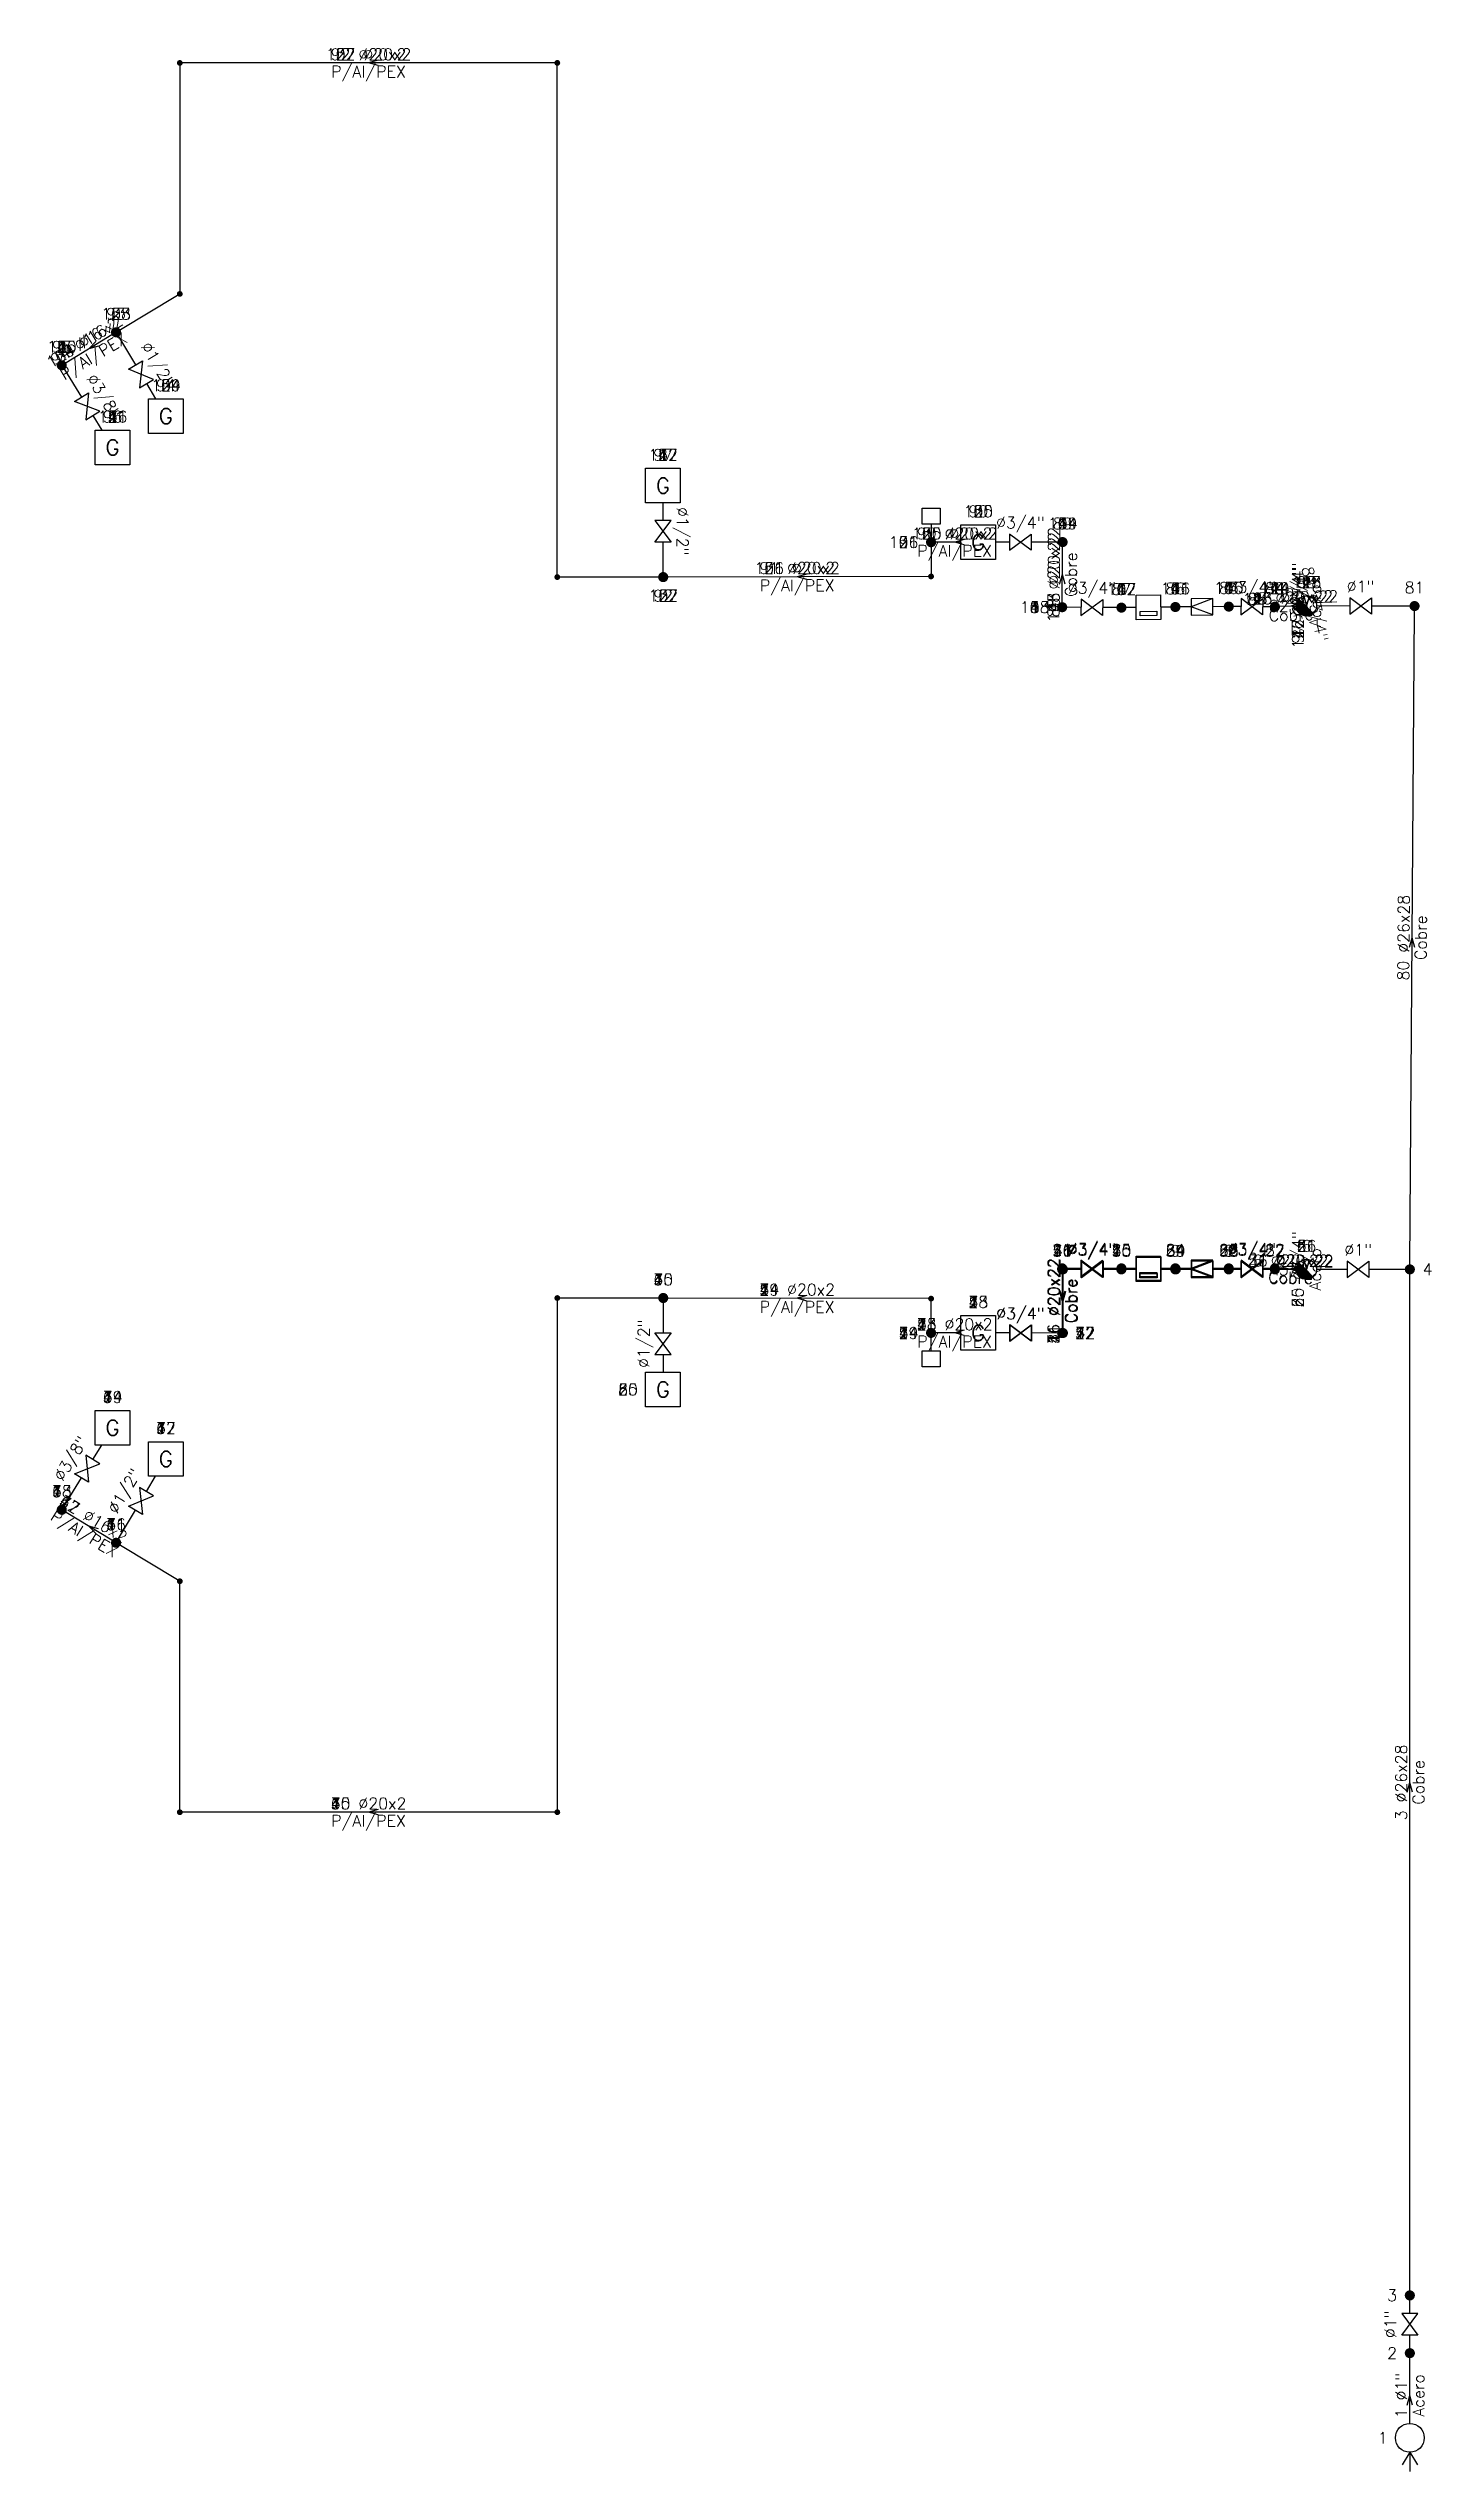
# Model space of a CAD drawing. Extents: x 16.3 to 23.5, y 1.5 to 14.1.
import ezdxf
from ezdxf.enums import TextEntityAlignment as Align

# ---------------------------------------------------------------- set-up
doc = ezdxf.new("R2010")
doc.units = 0
doc.header["$LTSCALE"] = 0.5
doc.header["$MEASUREMENT"] = 0
doc.layers.get('0').update_dxf_attribs({"linetype": 'CONTINUOUS'})
for name, color, linetype in [('TEXTO_NUDOS', 7, 'CONTINUOUS'), ('TEXTO_RAMAS', 7, 'CONTINUOUS'), ('UNIFILAR', 7, 'CONTINUOUS')]:
    doc.layers.add(name, color=color, linetype=linetype)
doc.styles.add('ROMANS', font='Romans', dxfattribs={"height": 2.5})

msp = doc.modelspace()

# ---------------------------------------------------------------- texts
at = {"layer": 'TEXTO_NUDOS', "color": 30, "linetype": 'Continuous', "style": 'ROMANS'}
for s, p in [('108', (16.677331, 12.657026, 5.1)), ('123', (16.677331, 12.657026, 7.7)), ('138', (16.677331, 12.657026, 10.3)), ('153', (16.677331, 12.657026, 12.9)), ('93', (16.677331, 12.657026, 2.5)), ('110', (16.395311, 12.485664, 5.1)), ('125', (16.395311, 12.485664, 7.7)), ('140', (16.395311, 12.485664, 10.3)), ('155', (16.395311, 12.485664, 12.9)), ('95', (16.395311, 12.485664, 2.5)), ('109', (16.936092, 12.285505, 5.1)), ('124', (16.936092, 12.285505, 7.7)), ('139', (16.936092, 12.285505, 10.3)), ('154', (16.936092, 12.285505, 12.9)), ('94', (16.936092, 12.285505, 2.5)), ('111', (16.659137, 12.122965, 5.1)), ('126', (16.659137, 12.122965, 7.7)), ('141', (16.659137, 12.122965, 10.3)), ('156', (16.659137, 12.122965, 12.9)), ('96', (16.659137, 12.122965, 2.5)), ('112', (19.516917, 11.924273, 5.1)), ('127', (19.516917, 11.924273, 7.7)), ('142', (19.516917, 11.924273, 10.3)), ('157', (19.516917, 11.924273, 12.9)), ('97', (19.516917, 11.924273, 2.5)), ('105', (21.154054, 11.63041, 5.1)), ('120', (21.154054, 11.63041, 7.7)), ('135', (21.154054, 11.63041, 10.3)), ('150', (21.154054, 11.63041, 12.9)), ('90', (21.154054, 11.63041, 2.5)), ('104', (21.591968, 11.567338, 5.1)), ('119', (21.591968, 11.567338, 7.7)), ('134', (21.591968, 11.567338, 10.3)), ('149', (21.591968, 11.567338, 12.9)), ('89', (21.591968, 11.567338, 2.5)), ('102', (21.897491, 11.226729, 5.1)), ('117', (21.897491, 11.226729, 7.7)), ('132', (21.897491, 11.226729, 10.3)), ('147', (21.897491, 11.226729, 12.9)), ('87', (21.897491, 11.226729, 2.5)), ('101', (22.177364, 11.230025, 5.1)), ('116', (22.177364, 11.230025, 7.7)), ('131', (22.177364, 11.230025, 10.3)), ('146', (22.177364, 11.230025, 12.9)), ('86', (22.177364, 11.230025, 2.5)), ('100', (22.454768, 11.232205, 5.1)), ('115', (22.454768, 11.232205, 7.7)), ('130', (22.454768, 11.232205, 10.3)), ('145', (22.454768, 11.232205, 12.9)), ('85', (22.454768, 11.232205, 2.5)), ('114', (22.694384, 11.231415, 7.7)), ('129', (22.694384, 11.231415, 10.3)), ('144', (22.694384, 11.231415, 12.9)), ('84', (22.694384, 11.231415, 2.5)), ('99', (22.694384, 11.231415, 5.1)), ('113', (22.858292, 11.26291, 7.7)), ('128', (22.858292, 11.26291, 10.3)), ('143', (22.858292, 11.26291, 12.9)), ('83', (22.858292, 11.26291, 2.5)), ('98', (22.858292, 11.26291, 5.1)), ('81', (23.419339, 11.234971)), ('71', (21.589769, 7.789008, 12.9)), ('56', (21.589809, 7.789008, 10.3)), ('26', (21.589854, 7.794253, 5.1)), ('41', (21.593552, 7.789008, 7.7)), ('11', (21.589769, 7.789008, 2.5)), ('70', (21.897315, 7.789008, 12.9)), ('55', (21.897403, 7.789008, 10.3)), ('40', (21.897447, 7.789008, 7.7)), ('25', (21.897452, 7.794253, 5.1)), ('10', (21.897315, 7.789008, 2.5)), ('54', (22.177311, 7.789008, 10.3)), ('24', (22.17736, 7.794253, 5.1)), ('39', (22.179816, 7.789008, 7.7)), ('69', (22.177285, 7.789008, 12.9)), ('9', (22.177285, 7.789008, 2.5)), ('53', (22.45471, 7.789008, 10.3)), ('38', (22.454762, 7.789008, 7.7)), ('23', (22.454767, 7.794253, 5.1)), ('68', (22.454727, 7.789008, 12.9)), ('8', (22.454727, 7.789008, 2.5)), ('37', (22.6943, 7.789008, 7.7)), ('52', (22.6943, 7.789008, 10.3)), ('22', (22.694384, 7.794253, 5.1)), ('21', (22.858292, 7.815258, 5.1)), ('36', (22.858292, 7.815258, 7.7)), ('51', (22.858292, 7.815258, 10.3)), ('66', (22.858292, 7.815258, 12.9)), ('6', (22.858292, 7.815258, 2.5)), ('30', (19.518292, 7.640279, 5.1)), ('45', (19.518292, 7.640279, 7.7)), ('75', (19.518292, 7.640279, 12.9)), ('60', (19.518292, 7.640279, 10.3)), ('15', (19.518292, 7.640279, 2.5)), ('28', (21.154054, 7.522758, 5.1)), ('43', (21.154054, 7.522758, 7.7)), ('58', (21.154054, 7.522758, 10.3)), ('73', (21.154054, 7.522758, 12.9)), ('13', (21.154054, 7.522758, 2.5)), ('34', (16.659137, 7.030203, 5.1)), ('49', (16.659137, 7.030203, 7.7)), ('79', (16.659137, 7.030203, 12.9)), ('64', (16.659137, 7.030203, 10.3)), ('19', (16.659137, 7.030203, 2.5)), ('32', (16.936092, 6.867663, 5.1)), ('47', (16.936092, 6.867663, 7.7)), ('77', (16.936092, 6.867663, 12.9)), ('62', (16.936092, 6.867663, 10.3)), ('17', (16.936092, 6.867663, 2.5)), ('33', (16.395311, 6.540004, 5.1)), ('48', (16.395311, 6.540004, 7.7)), ('78', (16.395311, 6.540004, 12.9)), ('63', (16.395311, 6.540004, 10.3)), ('18', (16.395311, 6.540004, 2.5)), ('31', (16.677331, 6.368642, 5.1)), ('46', (16.677331, 6.368642, 7.7)), ('76', (16.677331, 6.368642, 12.9)), ('61', (16.677331, 6.368642, 10.3)), ('16', (16.677331, 6.368642, 2.5))]:
    msp.add_text(s, height=0.06, dxfattribs=at).set_placement(p, align=Align.CENTER)
for s, p in [('106', (20.842852, 11.50041, 5.1)), ('121', (20.842852, 11.50041, 7.7)), ('136', (20.842852, 11.50041, 10.3)), ('151', (20.842852, 11.50041, 12.9)), ('91', (20.842852, 11.50041, 2.5)), ('103', (21.523613, 11.162803, 5.1)), ('118', (21.523613, 11.162803, 7.7)), ('133', (21.523613, 11.162803, 10.3)), ('148', (21.523613, 11.162803, 12.9)), ('88', (21.523613, 11.162803, 2.5)), ('82', (22.766055, 11.16916)), ('5', (22.765792, 7.722758)), ('29', (20.842852, 7.392758, 5.1)), ('44', (20.842852, 7.392758, 7.7)), ('59', (20.842852, 7.392758, 10.3)), ('74', (20.842852, 7.392758, 12.9)), ('14', (20.842852, 7.392758, 2.5)), ('20', (19.386917, 7.098894, 2.5)), ('35', (19.386917, 7.098894, 5.1)), ('50', (19.386917, 7.098894, 7.7)), ('80', (19.386917, 7.098894, 12.9)), ('65', (19.386917, 7.098894, 10.3)), ('3', (23.328679, 2.39252)), ('2', (23.328679, 2.092511)), ('1', (23.279929, 1.652511))]:
    msp.add_text(s, height=0.06, dxfattribs=at).set_placement(p, align=Align.MIDDLE_RIGHT)
for s, p in [('107', (19.518292, 11.252888, 5.1)), ('122', (19.518292, 11.252888, 7.7)), ('137', (19.518292, 11.252888, 10.3)), ('152', (19.518292, 11.252888, 12.9)), ('92', (19.518292, 11.252888, 2.5))]:
    msp.add_text(s, height=0.06, dxfattribs=at).set_placement(p, align=Align.TOP_CENTER)
for s, p in [('7', (22.76055, 7.722758, 2.5)), ('4', (23.461179, 7.722758)), ('72', (21.656019, 7.392072, 12.9)), ('57', (21.656059, 7.392073, 10.3)), ('27', (21.656104, 7.392073, 5.1)), ('42', (21.659802, 7.392076, 7.7)), ('12', (21.656019, 7.392072, 2.5))]:
    msp.add_text(s, height=0.06, dxfattribs=at).set_placement(p, align=Align.MIDDLE_LEFT)
at = {"layer": 'TEXTO_RAMAS', "color": 30, "linetype": 'Continuous', "style": 'ROMANS'}
for s, p in [('107 Ø20x2', (17.988292, 14.00541, 5.1)), ('122 Ø20x2', (17.988292, 14.00541, 7.7)), ('137 Ø20x2', (17.988292, 14.00541, 10.3)), ('152 Ø20x2', (17.988292, 14.00541, 12.9)), ('92 Ø20x2', (17.988292, 14.00541, 2.5)), ('105 Ø20x2', (21.031553, 11.51541, 5.1)), ('120 Ø20x2', (21.031553, 11.51541, 7.7)), ('135 Ø20x2', (21.031553, 11.51541, 10.3)), ('150 Ø20x2', (21.031553, 11.51541, 12.9)), ('90 Ø20x2', (21.031553, 11.51541, 2.5)), ('Ø3/4"', (21.743542, 7.794008, 2.5)), ('Ø3/4"', (21.743542, 7.794008, 12.9)), ('Ø3/4"', (21.743606, 7.794008, 10.3)), ('Ø3/4"', (21.743653, 7.799253, 5.1)), ('Ø3/4"', (21.7455, 7.794008, 7.7)), ('Ø3/4"', (22.574505, 7.794008, 10.3)), ('Ø3/4"', (22.574514, 7.794008, 2.5)), ('Ø3/4"', (22.574514, 7.794008, 12.9)), ('Ø3/4"', (22.574531, 7.794008, 7.7)), ('Ø3/4"', (22.574576, 7.799253, 5.1)), ('Ø1"', (23.126611, 7.794008)), ('36 Ø20x22', (22.776296, 7.737758, 7.7)), ('51 Ø20x22', (22.776296, 7.737758, 10.3)), ('6 Ø20x22', (22.776296, 7.737758, 2.5)), ('28 Ø20x2', (21.031553, 7.407758, 5.1)), ('43 Ø20x2', (21.031553, 7.407758, 7.7)), ('58 Ø20x2', (21.031553, 7.407758, 10.3)), ('73 Ø20x2', (21.031553, 7.407758, 12.9)), ('13 Ø20x2', (21.031553, 7.407758, 2.5)), ('30 Ø20x2', (17.988292, 4.917758, 5.1)), ('45 Ø20x2', (17.988292, 4.917758, 7.7)), ('75 Ø20x2', (17.988292, 4.917758, 12.9)), ('60 Ø20x2', (17.988292, 4.917758, 10.3)), ('15 Ø20x2', (17.988292, 4.917758, 2.5))]:
    msp.add_text(s, height=0.06, dxfattribs=at).set_placement(p, align=Align.CENTER)
for s, p in [('P/Al/PEX', (17.988292, 13.97541, 2.5)), ('P/Al/PEX', (17.988292, 13.97541, 5.1)), ('P/Al/PEX', (17.988292, 13.97541, 7.7)), ('P/Al/PEX', (17.988292, 13.97541, 10.3)), ('P/Al/PEX', (17.988292, 13.97541, 12.9)), ('P/Al/PEX', (21.031553, 11.48541, 2.5)), ('P/Al/PEX', (21.031553, 11.48541, 5.1)), ('P/Al/PEX', (21.031553, 11.48541, 7.7)), ('P/Al/PEX', (21.031553, 11.48541, 10.3)), ('P/Al/PEX', (21.031553, 11.48541, 12.9)), ('Cobre', (22.776296, 7.707758, 2.5)), ('Cobre', (22.776296, 7.707758, 7.7)), ('Cobre', (22.776296, 7.707758, 10.3)), ('Cobre', (22.776296, 7.707758, 12.9)), ('P/Al/PEX', (21.031553, 7.377758, 2.5)), ('P/Al/PEX', (21.031553, 7.377758, 5.1)), ('P/Al/PEX', (21.031553, 7.377758, 7.7)), ('P/Al/PEX', (21.031553, 7.377758, 10.3)), ('P/Al/PEX', (21.031553, 7.377758, 12.9)), ('P/Al/PEX', (17.988292, 4.887758, 2.5)), ('P/Al/PEX', (17.988292, 4.887758, 5.1)), ('P/Al/PEX', (17.988292, 4.887758, 7.7)), ('P/Al/PEX', (17.988292, 4.887758, 10.3)), ('P/Al/PEX', (17.988292, 4.887758, 12.9))]:
    msp.add_text(s, height=0.06, dxfattribs=at).set_placement(p, align=Align.TOP_CENTER)
for s, height, rotation, p in [('109 Ø16x2', 0.06, 31.283907, (16.528532, 12.517914, 5.1)), ('124 Ø16x2', 0.06, 31.283907, (16.528532, 12.517914, 7.7)), ('139 Ø16x2', 0.06, 31.283907, (16.528532, 12.517914, 10.3)), ('154 Ø16x2', 0.06, 31.283907, (16.528532, 12.517914, 12.9)), ('94 Ø16x2', 0.06, 31.283907, (16.528532, 12.517914, 2.5)), ('Ø1/2"', 0.06, 300.730759, (16.867957, 12.409549, 2.5)), ('Ø1/2"', 0.06, 300.730759, (16.867957, 12.409549, 5.1)), ('Ø1/2"', 0.06, 300.730759, (16.867957, 12.409549, 7.7)), ('Ø1/2"', 0.06, 300.730759, (16.867957, 12.409549, 10.3)), ('Ø1/2"', 0.06, 300.730759, (16.867957, 12.409549, 12.9)), ('Ø3/8"', 0.06, 301.743256, (16.587816, 12.243675, 2.5)), ('Ø3/8"', 0.06, 301.743256, (16.587816, 12.243675, 5.1)), ('Ø3/8"', 0.06, 301.743256, (16.587816, 12.243675, 7.7)), ('Ø3/8"', 0.06, 301.743256, (16.587816, 12.243675, 10.3)), ('Ø3/8"', 0.06, 301.743256, (16.587816, 12.243675, 12.9)), ('Ø1/2"', 0.06, 270.165788, (19.588855, 11.556912, 2.5)), ('Ø1/2"', 0.06, 270.165788, (19.588855, 11.556912, 5.1)), ('Ø1/2"', 0.06, 270.165788, (19.588855, 11.556912, 7.7)), ('Ø1/2"', 0.06, 270.165788, (19.588855, 11.556912, 10.3)), ('Ø1/2"', 0.06, 270.165788, (19.588855, 11.556912, 12.9)), ('Ø3/4"', 0.06, 0.088708, (21.3729, 11.571999, 2.5)), ('Ø3/4"', 0.06, 0.088708, (21.3729, 11.571999, 5.1)), ('Ø3/4"', 0.06, 0.088708, (21.3729, 11.571999, 7.7)), ('Ø3/4"', 0.06, 0.088708, (21.3729, 11.571999, 10.3)), ('Ø3/4"', 0.06, 0.088708, (21.3729, 11.571999, 12.9)), ('103 Ø20x22', 0.06, 89.643509, (21.575915, 11.332038, 5.1)), ('118 Ø20x22', 0.06, 89.643509, (21.575915, 11.332038, 7.7)), ('133 Ø20x22', 0.06, 89.643509, (21.575915, 11.332038, 10.3)), ('148 Ø20x22', 0.06, 89.643509, (21.575915, 11.332038, 12.9)), ('88 Ø20x22', 0.06, 89.643509, (21.575915, 11.332038, 2.5)), ('106 Ø20x2', 0.06, 0.137459, (20.213644, 11.335806, 5.1)), ('121 Ø20x2', 0.06, 0.137459, (20.213644, 11.335806, 7.7)), ('136 Ø20x2', 0.06, 0.137459, (20.213644, 11.335806, 10.3)), ('151 Ø20x2', 0.06, 0.137459, (20.213644, 11.335806, 12.9)), ('91 Ø20x2', 0.06, 0.137459, (20.213644, 11.335806, 2.5)), ('142 Ø3/4"', 0.059995, 90, (22.843292, 11.17041, 11.6)), ('127 Ø3/4"', 0.059995, 90, (22.843292, 11.17041, 9)), ('112 Ø3/4"', 0.059995, 90, (22.843292, 11.17041, 6.4)), ('97 Ø3/4"', 0.059995, 90, (22.843292, 11.17041, 3.8)), ('82 Ø3/4"', 0.059995, 281.890027, (22.873102, 11.172876, 1.25)), ('Ø3/4"', 0.06, 359.567205, (21.744215, 11.232889, 2.5)), ('Ø3/4"', 0.06, 359.567205, (21.744215, 11.232889, 5.1)), ('Ø3/4"', 0.06, 359.567205, (21.744215, 11.232889, 7.7)), ('Ø3/4"', 0.06, 359.567205, (21.744215, 11.232889, 10.3)), ('Ø3/4"', 0.06, 359.567205, (21.744215, 11.232889, 12.9)), ('Ø3/4"', 0.06, 359.811089, (22.574811, 11.236809, 2.5)), ('Ø3/4"', 0.06, 359.811089, (22.574811, 11.236809, 5.1)), ('Ø3/4"', 0.06, 359.811089, (22.574811, 11.236809, 7.7)), ('Ø3/4"', 0.06, 359.811089, (22.574811, 11.236809, 10.3)), ('Ø3/4"', 0.06, 359.811089, (22.574811, 11.236809, 12.9)), ('113 Ø20x22', 0.06, 1.832804, (22.775859, 11.18278, 7.7)), ('128 Ø20x22', 0.06, 1.832804, (22.775859, 11.18278, 10.3)), ('143 Ø20x22', 0.06, 1.832804, (22.775859, 11.18278, 12.9)), ('98 Ø20x22', 0.06, 1.832804, (22.775859, 11.18278, 5.1)), ('83 Ø20x22', 0.06, 1.832804, (22.775859, 11.18278, 2.5)), ('Ø1"', 0.06, 359.955093, (23.139003, 11.240191)), ('80 Ø26x28', 0.06, 89.594148, (23.392135, 9.445846)), ('21 Ø20x22', 0.06, 358.167196, (22.776818, 7.740373, 5.1)), ('20 Ø3/4"', 0.059995, 90, (22.843292, 7.722758, 3.8)), ('65 Ø3/4"', 0.059995, 90, (22.843292, 7.722758, 11.6)), ('50 Ø3/4"', 0.059995, 90, (22.843292, 7.722758, 9)), ('35 Ø3/4"', 0.059995, 90, (22.843292, 7.722758, 6.4)), ('11 Ø20x22', 0.06, 90, (21.574769, 7.557415, 2.5)), ('71 Ø20x22', 0.06, 90, (21.574769, 7.557415, 12.9)), ('56 Ø20x22', 0.06, 90, (21.574809, 7.557415, 10.3)), ('26 Ø20x22', 0.06, 90, (21.574854, 7.560038, 5.1)), ('41 Ø20x22', 0.06, 90, (21.578552, 7.557417, 7.7)), ('29 Ø20x2', 0.06, 359.862541, (20.213716, 7.587361, 5.1)), ('59 Ø20x2', 0.06, 359.862541, (20.213716, 7.587361, 10.3)), ('44 Ø20x2', 0.06, 359.862541, (20.213716, 7.587361, 7.7)), ('74 Ø20x2', 0.06, 359.862541, (20.213716, 7.587361, 12.9)), ('14 Ø20x2', 0.06, 359.862541, (20.213716, 7.587361, 2.5)), ('Ø1/2"', 0.06, 89.834212, (19.446355, 7.336668, 2.5)), ('Ø1/2"', 0.06, 89.834212, (19.446355, 7.336668, 5.1)), ('Ø1/2"', 0.06, 89.834212, (19.446355, 7.336668, 7.7)), ('Ø1/2"', 0.06, 89.834212, (19.446355, 7.336668, 10.3)), ('Ø1/2"', 0.06, 89.834212, (19.446355, 7.336668, 12.9)), ('Ø3/4"', 0.06, 359.909882, (21.372023, 7.463665, 2.5)), ('Ø3/4"', 0.06, 359.909882, (21.372023, 7.463665, 12.9)), ('Ø3/4"', 0.06, 359.909977, (21.372043, 7.463665, 10.3)), ('Ø3/4"', 0.06, 359.909987, (21.372066, 7.463665, 5.1)), ('Ø3/4"', 0.06, 359.911116, (21.373914, 7.463667, 7.7)), ('Ø3/8"', 0.06, 58.256744, (16.466632, 6.724464, 2.5)), ('Ø3/8"', 0.06, 58.256744, (16.466632, 6.724464, 5.1)), ('Ø3/8"', 0.06, 58.256744, (16.466632, 6.724464, 7.7)), ('Ø3/8"', 0.06, 58.256744, (16.466632, 6.724464, 10.3)), ('Ø3/8"', 0.06, 58.256744, (16.466632, 6.724464, 12.9)), ('Ø1/2"', 0.06, 59.269241, (16.745467, 6.556436, 2.5)), ('Ø1/2"', 0.06, 59.269241, (16.745467, 6.556436, 5.1)), ('Ø1/2"', 0.06, 59.269241, (16.745467, 6.556436, 7.7)), ('Ø1/2"', 0.06, 59.269241, (16.745467, 6.556436, 10.3)), ('Ø1/2"', 0.06, 59.269241, (16.745467, 6.556436, 12.9)), ('32 Ø16x2', 0.06, 328.716093, (16.54411, 6.400892, 5.1)), ('77 Ø16x2', 0.06, 328.716093, (16.54411, 6.400892, 12.9)), ('62 Ø16x2', 0.06, 328.716093, (16.54411, 6.400892, 10.3)), ('47 Ø16x2', 0.06, 328.716093, (16.54411, 6.400892, 7.7)), ('17 Ø16x2', 0.06, 328.716093, (16.54411, 6.400892, 2.5)), ('3 Ø26x28', 0.06, 90, (23.379929, 5.057639)), ('Ø1"', 0.06, 90, (23.323679, 2.242515)), ('1 Ø1"', 0.06, 90, (23.379929, 1.872511))]:
    msp.add_text(s, height=height, rotation=rotation, dxfattribs=at).set_placement(p, align=Align.CENTER)
for s, height, rotation, p in [('P/Al/PEX', 0.06, 31.283907, (16.54411, 12.492276, 2.5)), ('P/Al/PEX', 0.06, 31.283907, (16.54411, 12.492276, 5.1)), ('P/Al/PEX', 0.06, 31.283907, (16.54411, 12.492276, 7.7)), ('P/Al/PEX', 0.06, 31.283907, (16.54411, 12.492276, 10.3)), ('P/Al/PEX', 0.06, 31.283907, (16.54411, 12.492276, 12.9)), ('Cobre', 0.06, 89.643509, (21.605915, 11.331852, 2.5)), ('Cobre', 0.06, 89.643509, (21.605915, 11.331852, 5.1)), ('Cobre', 0.06, 89.643509, (21.605915, 11.331852, 7.7)), ('Cobre', 0.06, 89.643509, (21.605915, 11.331852, 10.3)), ('Cobre', 0.06, 89.643509, (21.605915, 11.331852, 12.9)), ('P/Al/PEX', 0.06, 0.137459, (20.213716, 11.305806, 2.5)), ('P/Al/PEX', 0.06, 0.137459, (20.213716, 11.305806, 5.1)), ('P/Al/PEX', 0.06, 0.137459, (20.213716, 11.305806, 7.7)), ('P/Al/PEX', 0.06, 0.137459, (20.213716, 11.305806, 10.3)), ('P/Al/PEX', 0.06, 0.137459, (20.213716, 11.305806, 12.9)), ('Acero', 0.059995, 281.890027, (22.843746, 11.166695, 1.25)), ('Acero', 0.059995, 90, (22.873292, 11.17041, 3.8)), ('Acero', 0.059995, 90, (22.873292, 11.17041, 11.6)), ('Acero', 0.059995, 90, (22.873292, 11.17041, 9)), ('Acero', 0.059995, 90, (22.873292, 11.17041, 6.4)), ('Cobre', 0.06, 1.832804, (22.776818, 11.152795, 2.5)), ('Cobre', 0.06, 1.832804, (22.776818, 11.152795, 5.1)), ('Cobre', 0.06, 1.832804, (22.776818, 11.152795, 7.7)), ('Cobre', 0.06, 1.832804, (22.776818, 11.152795, 10.3)), ('Cobre', 0.06, 1.832804, (22.776818, 11.152795, 12.9)), ('Cobre', 0.06, 89.594148, (23.422134, 9.445633)), ('Acero', 0.059995, 90, (22.873292, 7.722758, 1.25)), ('Acero', 0.059995, 90, (22.873292, 7.722758, 3.8)), ('Acero', 0.059995, 90, (22.873292, 7.722758, 11.6)), ('Acero', 0.059995, 90, (22.873292, 7.722758, 9)), ('Acero', 0.059995, 90, (22.873292, 7.722758, 6.4)), ('Cobre', 0.06, 358.167196, (22.775859, 7.710388, 5.1)), ('P/Al/PEX', 0.06, 359.862541, (20.213644, 7.557361, 2.5)), ('P/Al/PEX', 0.06, 359.862541, (20.213644, 7.557361, 5.1)), ('P/Al/PEX', 0.06, 359.862541, (20.213644, 7.557361, 7.7)), ('P/Al/PEX', 0.06, 359.862541, (20.213644, 7.557361, 10.3)), ('P/Al/PEX', 0.06, 359.862541, (20.213644, 7.557361, 12.9)), ('Cobre', 0.06, 90, (21.604769, 7.557415, 2.5)), ('Cobre', 0.06, 90, (21.604769, 7.557415, 12.9)), ('Cobre', 0.06, 90, (21.604809, 7.557415, 10.3)), ('Cobre', 0.06, 90, (21.604854, 7.560038, 5.1)), ('Cobre', 0.06, 90, (21.608552, 7.557417, 7.7)), ('P/Al/PEX', 0.06, 328.716093, (16.528532, 6.375254, 2.5)), ('P/Al/PEX', 0.06, 328.716093, (16.528532, 6.375254, 5.1)), ('P/Al/PEX', 0.06, 328.716093, (16.528532, 6.375254, 7.7)), ('P/Al/PEX', 0.06, 328.716093, (16.528532, 6.375254, 10.3)), ('P/Al/PEX', 0.06, 328.716093, (16.528532, 6.375254, 12.9)), ('Cobre', 0.06, 90, (23.409929, 5.057639)), ('Acero', 0.06, 90, (23.409929, 1.872511))]:
    msp.add_text(s, height=height, rotation=rotation, dxfattribs=at).set_placement(p, align=Align.TOP_CENTER)

# ---------------------------------------------------------------- blocks, each defined once
blk = doc.blocks.new('CONEXION_PLANTAS_GAS')
at = {"color": 0, "linetype": 'Continuous'}
blk.add_circle((-0.004736, -0.005671), 1.5, dxfattribs=at)
for points in [[(-1.499779, 0.11617), (-1.504474, -0.033694), (0.363297, -1.459821), (0.216286, -1.489298)], [(-1.480147, 0.264817), (-1.499779, 0.11617), (0.506632, -1.415814), (0.363297, -1.459821)], [(-1.445772, 0.410761), (-1.480147, 0.264817), (0.644856, -1.357718), (0.506632, -1.415814)], [(-1.396999, 0.552544), (-1.445772, 0.410761), (0.77659, -1.286112), (0.644856, -1.357718)], [(-1.334315, 0.688749), (-1.396999, 0.552544), (0.900518, -1.201713), (0.77659, -1.286112)], [(-1.258346, 0.818016), (-1.334315, 0.688749), (1.0154, -1.105363), (0.900518, -1.201713)], [(-1.169852, 0.939054), (-1.258346, 0.818016), (1.047775, -1.074419), (1.0154, -1.105363)], [(-1.069716, 1.050651), (-1.169852, 0.939054), (-0.004736, -0.005671), (1.047775, -1.074419)], [(-1.504474, -0.033694), (-1.494184, -0.183278), (0.216286, -1.489298), (0.067066, -1.503952)], [(-1.494184, -0.183278), (-1.469012, -0.331087), (0.067066, -1.503952), (-0.082871, -1.503635)], [(-1.469012, -0.331087), (-1.429209, -0.475645), (-0.082871, -1.503635), (-0.232027, -1.488351)], [(-1.429209, -0.475645), (-1.375174, -0.615507), (-0.232027, -1.488351), (-0.378913, -1.458252)], [(-1.375174, -0.615507), (-1.307445, -0.749276), (-0.378913, -1.458252), (-0.52206, -1.41364)], [(-1.307445, -0.749276), (-1.226701, -0.875615), (-0.52206, -1.41364), (-0.660037, -1.35496)], [(-1.226701, -0.875615), (-1.133746, -0.993262), (-0.660037, -1.35496), (-0.791468, -1.282798)], [(-1.133746, -0.993262), (-1.029511, -1.101041), (-0.791468, -1.282798), (-0.915037, -1.197876)]]:
    blk.add_solid(points, dxfattribs=at)
blk = doc.blocks.new('CONEXION_RED_GAS')
at = {"color": 0, "linetype": 'Continuous'}
for q in [(-3.5, 0), (-2.8, 0.8), (-2.8, -0.8)]:
    blk.add_line((-1.5, 0), q, dxfattribs=at)
blk.add_circle((0, 0), 1.5, dxfattribs=at)
blk = doc.blocks.new('NUDO_DERIVACION_GAS')
at = {"color": 0, "linetype": 'Continuous'}
for points in [[(-0.742494, 0.10584), (-0.749351, 0.031185), (-0.748721, -0.043781), (-0.749351, 0.031185)], [(-0.728219, 0.179437), (-0.742494, 0.10584), (-0.74061, -0.118309), (-0.748721, -0.043781)], [(-0.706667, 0.251241), (-0.728219, 0.179437), (-0.725099, -0.191656), (-0.74061, -0.118309)], [(-0.678054, 0.320535), (-0.706667, 0.251241), (-0.702343, -0.263087), (-0.725099, -0.191656)], [(-0.642667, 0.386626), (-0.678054, 0.320535), (-0.672569, -0.33189), (-0.702343, -0.263087)], [(-0.600858, 0.448854), (-0.642667, 0.386626), (-0.636075, -0.397377), (-0.672569, -0.33189)], [(-0.553045, 0.506597), (-0.600858, 0.448854), (-0.593226, -0.458893), (-0.636075, -0.397377)], [(-0.499707, 0.559279), (-0.553045, 0.506597), (-0.544449, -0.515825), (-0.593226, -0.458893)], [(-0.441376, 0.606372), (-0.499707, 0.559279), (-0.490233, -0.567602), (-0.544449, -0.515825)], [(-0.378635, 0.647407), (-0.441376, 0.606372), (-0.431118, -0.613708), (-0.490233, -0.567602)], [(-0.31211, 0.681973), (-0.378635, 0.647407), (-0.367696, -0.653682), (-0.431118, -0.613708)], [(-0.242467, 0.709725), (-0.31211, 0.681973), (-0.300599, -0.687124), (-0.367696, -0.653682)], [(-0.170402, 0.730386), (-0.242467, 0.709725), (-0.2305, -0.713702), (-0.300599, -0.687124)], [(-0.096633, 0.743749), (-0.170402, 0.730386), (-0.158097, -0.733148), (-0.2305, -0.713702)], [(-0.0219, 0.74968), (-0.096633, 0.743749), (-0.084114, -0.745268), (-0.158097, -0.733148)], [(0.053053, 0.748121), (-0.0219, 0.74968), (-0.009291, -0.749942), (-0.084114, -0.745268)], [(0.127475, 0.739087), (0.053053, 0.748121), (0.065624, -0.747123), (-0.009291, -0.749942)], [(0.200624, 0.722669), (0.127475, 0.739087), (0.139884, -0.736839), (0.065624, -0.747123)], [(0.271768, 0.699029), (0.200624, 0.722669), (0.212747, -0.719193), (0.139884, -0.736839)], [(0.340197, 0.668406), (0.271768, 0.699029), (0.283483, -0.694361), (0.212747, -0.719193)], [(0.405227, 0.631103), (0.340197, 0.668406), (0.351388, -0.662591), (0.283483, -0.694361)], [(0.466207, 0.587495), (0.405227, 0.631103), (0.415781, -0.624201), (0.351388, -0.662591)], [(0.52253, 0.538017), (0.466207, 0.587495), (0.47602, -0.579573), (0.415781, -0.624201)], [(0.573632, 0.483163), (0.52253, 0.538017), (0.531502, -0.529155), (0.47602, -0.579573)], [(0.619002, 0.423482), (0.573632, 0.483163), (0.581674, -0.47345), (0.531502, -0.529155)], [(0.658187, 0.359569), (0.619002, 0.423482), (0.626035, -0.413014), (0.581674, -0.47345)], [(0.690796, 0.292064), (0.658187, 0.359569), (0.66414, -0.348452), (0.626035, -0.413014)], [(0.716502, 0.22164), (0.690796, 0.292064), (0.695609, -0.280407), (0.66414, -0.348452)], [(0.73505, 0.149002), (0.716502, 0.22164), (0.720128, -0.209562), (0.695609, -0.280407)], [(0.746253, 0.074875), (0.73505, 0.149002), (0.737451, -0.136622), (0.720128, -0.209562)], [(0.75, 0), (0.746253, 0.074875), (0.747407, -0.062317), (0.737451, -0.136622)]]:
    blk.add_solid(points, dxfattribs=at)
blk = doc.blocks.new('LLAVE_PASO_GAS')
at = {"color": 0, "linetype": 'Continuous'}
for p, q in [((-1.5, 1.125), (1.5, -1.125)), ((1.5, 1.125), (-1.5, -1.125)), ((-1.5, -1.125), (-1.5, 1.125)), ((1.5, -1.125), (1.5, 1.125))]:
    blk.add_line(p, q, dxfattribs=at)
blk = doc.blocks.new('APARATO_GAS')
at = {"color": 0, "linetype": 'Continuous'}
for p, q in [((-1.125, 1.125), (1.125, 1.125)), ((-1.125, -1.125), (-1.125, 1.125)), ((1.125, 1.125), (1.125, -1.125)), ((1.125, -1.125), (-1.125, -1.125))]:
    blk.add_line(p, q, dxfattribs=at)
at = {"color": 0, "linetype": 'Continuous', "style": 'ROMANS'}
blk.add_text('G', height=1, dxfattribs=at).set_placement((0, -0.5), align=Align.CENTER)
blk = doc.blocks.new('NUDO_PASO_GAS')
at = {"color": 0, "linetype": 'Continuous'}
for points in [[(-0.742494, 0.10584), (-0.749351, 0.031185), (-0.748721, -0.043781), (-0.749351, 0.031185)], [(-0.728219, 0.179437), (-0.742494, 0.10584), (-0.74061, -0.118309), (-0.748721, -0.043781)], [(-0.706667, 0.251241), (-0.728219, 0.179437), (-0.725099, -0.191656), (-0.74061, -0.118309)], [(-0.678054, 0.320535), (-0.706667, 0.251241), (-0.702343, -0.263087), (-0.725099, -0.191656)], [(-0.642667, 0.386626), (-0.678054, 0.320535), (-0.672569, -0.33189), (-0.702343, -0.263087)], [(-0.600858, 0.448854), (-0.642667, 0.386626), (-0.636075, -0.397377), (-0.672569, -0.33189)], [(-0.553045, 0.506597), (-0.600858, 0.448854), (-0.593226, -0.458893), (-0.636075, -0.397377)], [(-0.499707, 0.559279), (-0.553045, 0.506597), (-0.544449, -0.515825), (-0.593226, -0.458893)], [(-0.441376, 0.606372), (-0.499707, 0.559279), (-0.490233, -0.567602), (-0.544449, -0.515825)], [(-0.378635, 0.647407), (-0.441376, 0.606372), (-0.431118, -0.613708), (-0.490233, -0.567602)], [(-0.31211, 0.681973), (-0.378635, 0.647407), (-0.367696, -0.653682), (-0.431118, -0.613708)], [(-0.242467, 0.709725), (-0.31211, 0.681973), (-0.300599, -0.687124), (-0.367696, -0.653682)], [(-0.170402, 0.730386), (-0.242467, 0.709725), (-0.2305, -0.713702), (-0.300599, -0.687124)], [(-0.096633, 0.743749), (-0.170402, 0.730386), (-0.158097, -0.733148), (-0.2305, -0.713702)], [(-0.0219, 0.74968), (-0.096633, 0.743749), (-0.084114, -0.745268), (-0.158097, -0.733148)], [(0.053053, 0.748121), (-0.0219, 0.74968), (-0.009291, -0.749942), (-0.084114, -0.745268)], [(0.127475, 0.739087), (0.053053, 0.748121), (0.065624, -0.747123), (-0.009291, -0.749942)], [(0.200624, 0.722669), (0.127475, 0.739087), (0.139884, -0.736839), (0.065624, -0.747123)], [(0.271768, 0.699029), (0.200624, 0.722669), (0.212747, -0.719193), (0.139884, -0.736839)], [(0.340197, 0.668406), (0.271768, 0.699029), (0.283483, -0.694361), (0.212747, -0.719193)], [(0.405227, 0.631103), (0.340197, 0.668406), (0.351388, -0.662591), (0.283483, -0.694361)], [(0.466207, 0.587495), (0.405227, 0.631103), (0.415781, -0.624201), (0.351388, -0.662591)], [(0.52253, 0.538017), (0.466207, 0.587495), (0.47602, -0.579573), (0.415781, -0.624201)], [(0.573632, 0.483163), (0.52253, 0.538017), (0.531502, -0.529155), (0.47602, -0.579573)], [(0.619002, 0.423482), (0.573632, 0.483163), (0.581674, -0.47345), (0.531502, -0.529155)], [(0.658187, 0.359569), (0.619002, 0.423482), (0.626035, -0.413014), (0.581674, -0.47345)], [(0.690796, 0.292064), (0.658187, 0.359569), (0.66414, -0.348452), (0.626035, -0.413014)], [(0.716502, 0.22164), (0.690796, 0.292064), (0.695609, -0.280407), (0.66414, -0.348452)], [(0.73505, 0.149002), (0.716502, 0.22164), (0.720128, -0.209562), (0.695609, -0.280407)], [(0.746253, 0.074875), (0.73505, 0.149002), (0.737451, -0.136622), (0.720128, -0.209562)], [(0.75, 0), (0.746253, 0.074875), (0.747407, -0.062317), (0.737451, -0.136622)]]:
    blk.add_solid(points, dxfattribs=at)
blk = doc.blocks.new('TOMA_PRESION_GAS')
at = {"color": 0, "linetype": 'Continuous'}
for p, q in [((-0.046683, 0.093739), (-0.046683, 0.17616)), ((-0.046683, 0.17616), (0.046683, 0.17616)), ((0.046683, 0.17616), (0.046683, 0.093739)), ((0.046683, 0.093739), (-0.046683, 0.093739)), ((0, 0.093739), (0, 0.0262))]:
    blk.add_line(p, q, dxfattribs=at)
for points in [[(-0.025977, 0.003703), (-0.026217, 0.001091), (-0.026195, -0.001532), (-0.026217, 0.001091)], [(-0.025477, 0.006278), (-0.025977, 0.003703), (-0.025911, -0.004139), (-0.026195, -0.001532)], [(-0.024723, 0.00879), (-0.025477, 0.006278), (-0.025368, -0.006705), (-0.025911, -0.004139)], [(-0.023722, 0.011214), (-0.024723, 0.00879), (-0.024572, -0.009204), (-0.025368, -0.006705)], [(-0.022484, 0.013526), (-0.023722, 0.011214), (-0.02353, -0.011611), (-0.024572, -0.009204)], [(-0.021021, 0.015704), (-0.022484, 0.013526), (-0.022254, -0.013903), (-0.02353, -0.011611)], [(-0.019349, 0.017724), (-0.021021, 0.015704), (-0.020754, -0.016055), (-0.022254, -0.013903)], [(-0.017483, 0.019567), (-0.019349, 0.017724), (-0.019048, -0.018047), (-0.020754, -0.016055)], [(-0.015442, 0.021214), (-0.017483, 0.019567), (-0.017151, -0.019858), (-0.019048, -0.018047)], [(-0.013247, 0.02265), (-0.015442, 0.021214), (-0.015083, -0.021471), (-0.017151, -0.019858)], [(-0.010919, 0.023859), (-0.013247, 0.02265), (-0.012864, -0.02287), (-0.015083, -0.021471)], [(-0.008483, 0.02483), (-0.010919, 0.023859), (-0.010517, -0.02404), (-0.012864, -0.02287)], [(-0.005962, 0.025553), (-0.008483, 0.02483), (-0.008064, -0.024969), (-0.010517, -0.02404)], [(-0.003381, 0.026021), (-0.005962, 0.025553), (-0.005531, -0.02565), (-0.008064, -0.024969)], [(-0.000766, 0.026228), (-0.003381, 0.026021), (-0.002943, -0.026074), (-0.005531, -0.02565)], [(0.001856, 0.026174), (-0.000766, 0.026228), (-0.000325, -0.026237), (-0.002943, -0.026074)], [(0.00446, 0.025858), (0.001856, 0.026174), (0.002296, -0.026139), (-0.000325, -0.026237)], [(0.007019, 0.025283), (0.00446, 0.025858), (0.004894, -0.025779), (0.002296, -0.026139)], [(0.009508, 0.024456), (0.007019, 0.025283), (0.007443, -0.025162), (0.004894, -0.025779)], [(0.011902, 0.023385), (0.009508, 0.024456), (0.009918, -0.024293), (0.007443, -0.025162)], [(0.014177, 0.02208), (0.011902, 0.023385), (0.012294, -0.023181), (0.009918, -0.024293)], [(0.016311, 0.020554), (0.014177, 0.02208), (0.014546, -0.021838), (0.012294, -0.023181)], [(0.018281, 0.018823), (0.016311, 0.020554), (0.016654, -0.020277), (0.014546, -0.021838)], [(0.020069, 0.016904), (0.018281, 0.018823), (0.018595, -0.018513), (0.016654, -0.020277)], [(0.021656, 0.014816), (0.020069, 0.016904), (0.02035, -0.016564), (0.018595, -0.018513)], [(0.023027, 0.01258), (0.021656, 0.014816), (0.021902, -0.01445), (0.02035, -0.016564)], [(0.024168, 0.010218), (0.023027, 0.01258), (0.023235, -0.012191), (0.021902, -0.01445)], [(0.025067, 0.007754), (0.024168, 0.010218), (0.024336, -0.00981), (0.023235, -0.012191)], [(0.025716, 0.005213), (0.025067, 0.007754), (0.025194, -0.007332), (0.024336, -0.00981)], [(0.026108, 0.00262), (0.025716, 0.005213), (0.0258, -0.00478), (0.025194, -0.007332)], [(0.026239, 0), (0.026108, 0.00262), (0.026149, -0.00218), (0.0258, -0.00478)]]:
    blk.add_solid(points, dxfattribs=at)
blk = doc.blocks.new('VALVULA_REG_PRESION_GAS')
at = {"color": 0, "linetype": 'Continuous'}
for p, q in [((-1.50002, 1.125), (1.49998, 0)), ((1.49998, 1.125), (-1.50002, 1.125)), ((-1.50002, 1.125), (-1.50002, -1.125)), ((-1.50002, -1.125), (1.49998, 0)), ((1.49998, -1.125), (1.49998, 1.125)), ((-1.50002, -1.125), (1.49998, -1.125))]:
    blk.add_line(p, q, dxfattribs=at)
blk = doc.blocks.new('CONTADOR_GAS')
at = {"color": 0, "linetype": 'Continuous'}
for p, q in [((-1.125, 1.125), (1.125, 1.125)), ((-1.125, -1.125), (-1.125, 1.125)), ((-0.775, 0.775), (0.775, 0.775)), ((-0.775, 0.367113), (-0.775, 0.775)), ((0.775, 0.367113), (-0.775, 0.367113)), ((0.775, 0.775), (0.775, 0.367113)), ((1.125, 1.125), (1.125, -1.125)), ((1.125, -1.125), (-1.125, -1.125))]:
    blk.add_line(p, q, dxfattribs=at)

# ---------------------------------------------------------------- linework, layer by layer
at = {"layer": 'UNIFILAR', "color": 30, "linetype": 'Continuous'}
for p, q in [((17.008292, 13.97541, 2.5), (17.008292, 12.80541, 2.5)), ((17.008292, 13.97541, 5.1), (17.008292, 12.80541, 5.1)), ((17.008292, 13.97541, 7.7), (17.008292, 12.80541, 7.7)), ((17.008292, 13.97541, 10.3), (17.008292, 12.80541, 10.3)), ((17.008292, 13.97541, 12.9), (17.008292, 12.80541, 12.9)), ((18.953292, 13.99041, 2.5), (17.023292, 13.99041, 2.5)), ((18.953292, 13.99041, 5.1), (17.023292, 13.99041, 5.1)), ((18.953292, 13.99041, 7.7), (17.023292, 13.99041, 7.7)), ((18.953292, 13.99041, 10.3), (17.023292, 13.99041, 10.3)), ((18.953292, 13.99041, 12.9), (17.023292, 13.99041, 12.9)), ((18.038292, 14.00441, 2.5), (17.988292, 13.99041, 2.5)), ((18.038292, 14.00441, 5.1), (17.988292, 13.99041, 5.1)), ((18.038292, 14.00441, 7.7), (17.988292, 13.99041, 7.7)), ((18.038292, 14.00441, 10.3), (17.988292, 13.99041, 10.3)), ((18.038292, 14.00441, 12.9), (17.988292, 13.99041, 12.9)), ((18.038292, 13.97641, 2.5), (17.988292, 13.99041, 2.5)), ((18.038292, 13.97641, 5.1), (17.988292, 13.99041, 5.1)), ((18.038292, 13.97641, 7.7), (17.988292, 13.99041, 7.7)), ((18.038292, 13.97641, 10.3), (17.988292, 13.99041, 10.3)), ((18.038292, 13.97641, 12.9), (17.988292, 13.99041, 12.9)), ((18.968292, 11.334291, 2.5), (18.968292, 13.97541, 2.5)), ((18.968292, 11.334291, 5.1), (18.968292, 13.97541, 5.1)), ((18.968292, 11.334291, 7.7), (18.968292, 13.97541, 7.7)), ((18.968292, 11.334291, 10.3), (18.968292, 13.97541, 10.3)), ((18.968292, 11.334291, 12.9), (18.968292, 13.97541, 12.9)), ((16.995448, 12.782662, 2.5), (16.699808, 12.604334, 2.5)), ((16.995448, 12.782662, 5.1), (16.699808, 12.604334, 5.1)), ((16.995448, 12.782662, 7.7), (16.699808, 12.604334, 7.7)), ((16.995448, 12.782662, 10.3), (16.699808, 12.604334, 10.3)), ((16.995448, 12.782662, 12.9), (16.699808, 12.604334, 12.9)), ((16.654898, 12.577145, 2.5), (16.417745, 12.433045, 2.5)), ((16.654898, 12.577145, 5.1), (16.417745, 12.433045, 5.1)), ((16.654898, 12.577145, 7.7), (16.417745, 12.433045, 7.7)), ((16.654898, 12.577145, 10.3), (16.417745, 12.433045, 10.3)), ((16.654898, 12.577145, 12.9), (16.417745, 12.433045, 12.9)), ((16.571782, 12.543023, 2.5), (16.536321, 12.505095, 2.5)), ((16.571782, 12.543023, 5.1), (16.536321, 12.505095, 5.1)), ((16.571782, 12.543023, 7.7), (16.536321, 12.505095, 7.7)), ((16.571782, 12.543023, 10.3), (16.536321, 12.505095, 10.3)), ((16.571782, 12.543023, 12.9), (16.536321, 12.505095, 12.9)), ((16.586321, 12.519094, 2.5), (16.536321, 12.505095, 2.5)), ((16.586321, 12.519094, 5.1), (16.536321, 12.505095, 5.1)), ((16.586321, 12.519094, 7.7), (16.536321, 12.505095, 7.7)), ((16.586321, 12.519094, 10.3), (16.536321, 12.505095, 10.3)), ((16.586321, 12.519094, 12.9), (16.536321, 12.505095, 12.9)), ((16.690745, 12.568212, 2.5), (16.777968, 12.421491, 2.5)), ((16.690745, 12.568212, 5.1), (16.777968, 12.421491, 5.1)), ((16.690745, 12.568212, 7.7), (16.777968, 12.421491, 7.7)), ((16.690745, 12.568212, 10.3), (16.777968, 12.421491, 10.3)), ((16.690745, 12.568212, 12.9), (16.777968, 12.421491, 12.9)), ((16.409122, 12.39709, 2.5), (16.49763, 12.254025, 2.5)), ((16.409122, 12.39709, 5.1), (16.49763, 12.254025, 5.1)), ((16.409122, 12.39709, 7.7), (16.49763, 12.254025, 7.7)), ((16.409122, 12.39709, 10.3), (16.49763, 12.254025, 10.3)), ((16.409122, 12.39709, 12.9), (16.49763, 12.254025, 12.9)), ((16.835456, 12.324789, 2.5), (16.882589, 12.245505, 2.5)), ((16.835456, 12.324789, 5.1), (16.882589, 12.245505, 5.1)), ((16.835456, 12.324789, 7.7), (16.882589, 12.245505, 7.7)), ((16.835456, 12.324789, 10.3), (16.882589, 12.245505, 10.3)), ((16.835456, 12.324789, 12.9), (16.882589, 12.245505, 12.9)), ((16.556818, 12.158353, 2.5), (16.603458, 12.082965, 2.5)), ((16.556818, 12.158353, 5.1), (16.603458, 12.082965, 5.1)), ((16.556818, 12.158353, 7.7), (16.603458, 12.082965, 7.7)), ((16.556818, 12.158353, 10.3), (16.603458, 12.082965, 10.3)), ((16.556818, 12.158353, 12.9), (16.603458, 12.082965, 12.9)), ((19.517442, 11.612955, 2.5), (19.517178, 11.704273, 2.5)), ((19.517442, 11.612955, 5.1), (19.517178, 11.704273, 5.1)), ((19.517442, 11.612955, 7.7), (19.517178, 11.704273, 7.7)), ((19.517442, 11.612955, 10.3), (19.517178, 11.704273, 10.3)), ((19.517442, 11.612955, 12.9), (19.517178, 11.704273, 12.9)), ((19.518216, 11.345388, 2.5), (19.517768, 11.500456, 2.5)), ((19.518216, 11.345388, 5.1), (19.517768, 11.500456, 5.1)), ((19.518216, 11.345388, 7.7), (19.517768, 11.500456, 7.7)), ((19.518216, 11.345388, 10.3), (19.517768, 11.500456, 10.3)), ((19.518216, 11.345388, 12.9), (19.517768, 11.500456, 12.9)), ((20.909054, 11.47421, 2.5), (20.909067, 11.337475, 2.5)), ((20.909054, 11.47421, 5.1), (20.909067, 11.337475, 5.1)), ((20.909054, 11.47421, 7.7), (20.909067, 11.337475, 7.7)), ((20.909054, 11.47421, 10.3), (20.909067, 11.337475, 10.3)), ((20.909054, 11.47421, 12.9), (20.909067, 11.337475, 12.9)), ((21.064054, 11.50041, 2.5), (20.935252, 11.50041, 2.5)), ((21.064054, 11.50041, 5.1), (20.935252, 11.50041, 5.1)), ((21.064054, 11.50041, 7.7), (20.935252, 11.50041, 7.7)), ((21.064054, 11.50041, 10.3), (20.935252, 11.50041, 10.3)), ((21.064054, 11.50041, 12.9), (20.935252, 11.50041, 12.9)), ((21.081553, 11.51441, 2.5), (21.031553, 11.50041, 2.5)), ((21.081553, 11.51441, 5.1), (21.031553, 11.50041, 5.1)), ((21.081553, 11.51441, 7.7), (21.031553, 11.50041, 7.7)), ((21.081553, 11.51441, 10.3), (21.031553, 11.50041, 10.3)), ((21.081553, 11.51441, 12.9), (21.031553, 11.50041, 12.9)), ((21.081553, 11.48641, 2.5), (21.031553, 11.50041, 2.5)), ((21.081553, 11.48641, 5.1), (21.031553, 11.50041, 5.1)), ((21.081553, 11.48641, 7.7), (21.031553, 11.50041, 7.7)), ((21.081553, 11.48641, 10.3), (21.031553, 11.50041, 10.3)), ((21.081553, 11.48641, 12.9), (21.031553, 11.50041, 12.9)), ((21.316761, 11.500662, 2.5), (21.244054, 11.500549, 2.5)), ((21.316761, 11.500662, 5.1), (21.244054, 11.500549, 5.1)), ((21.316761, 11.500662, 7.7), (21.244054, 11.500549, 7.7)), ((21.316761, 11.500662, 10.3), (21.244054, 11.500549, 10.3)), ((21.316761, 11.500662, 12.9), (21.244054, 11.500549, 12.9)), ((21.565718, 11.501047, 2.5), (21.429261, 11.500836, 2.5)), ((21.565718, 11.501047, 5.1), (21.429261, 11.500836, 5.1)), ((21.565718, 11.501047, 7.7), (21.429261, 11.500836, 7.7)), ((21.565718, 11.501047, 10.3), (21.429261, 11.500836, 10.3)), ((21.565718, 11.501047, 12.9), (21.429261, 11.500836, 12.9)), ((21.590026, 11.189052, 2.5), (21.591804, 11.474838, 2.5)), ((21.590026, 11.189052, 5.1), (21.591804, 11.474838, 5.1)), ((21.590026, 11.189052, 7.7), (21.591804, 11.474838, 7.7)), ((21.590026, 11.189052, 10.3), (21.591804, 11.474838, 10.3)), ((21.590026, 11.189052, 12.9), (21.591804, 11.474838, 12.9)), ((20.263647, 11.334926, 2.5), (20.21368, 11.320806, 2.5)), ((20.263647, 11.334926, 5.1), (20.21368, 11.320806, 5.1)), ((20.263647, 11.334926, 7.7), (20.21368, 11.320806, 7.7)), ((20.263647, 11.334926, 10.3), (20.21368, 11.320806, 10.3)), ((20.263647, 11.334926, 12.9), (20.21368, 11.320806, 12.9)), ((21.576604, 11.282033, 2.5), (21.590915, 11.331945, 2.5)), ((21.576604, 11.282033, 5.1), (21.590915, 11.331945, 5.1)), ((21.576604, 11.282033, 7.7), (21.590915, 11.331945, 7.7)), ((21.576604, 11.282033, 10.3), (21.590915, 11.331945, 10.3)), ((21.576604, 11.282033, 12.9), (21.590915, 11.331945, 12.9)), ((21.604604, 11.281859, 2.5), (21.590915, 11.331945, 2.5)), ((21.604604, 11.281859, 5.1), (21.590915, 11.331945, 5.1)), ((21.604604, 11.281859, 7.7), (21.590915, 11.331945, 7.7)), ((21.604604, 11.281859, 10.3), (21.590915, 11.331945, 10.3)), ((21.604604, 11.281859, 12.9), (21.590915, 11.331945, 12.9)), ((19.492042, 11.319145, 2.5), (18.983292, 11.319287, 2.5)), ((19.492042, 11.319145, 5.1), (18.983292, 11.319287, 5.1)), ((19.492042, 11.319145, 7.7), (18.983292, 11.319287, 7.7)), ((19.492042, 11.319145, 10.3), (18.983292, 11.319287, 10.3)), ((19.492042, 11.319145, 12.9), (18.983292, 11.319287, 12.9)), ((20.894068, 11.322439, 2.5), (19.544542, 11.319201, 2.5)), ((20.894068, 11.322439, 5.1), (19.544542, 11.319201, 5.1)), ((20.894068, 11.322439, 7.7), (19.544542, 11.319201, 7.7)), ((20.894068, 11.322439, 10.3), (19.544542, 11.319201, 10.3)), ((20.894068, 11.322439, 12.9), (19.544542, 11.319201, 12.9)), ((20.263714, 11.306926, 2.5), (20.21368, 11.320806, 2.5)), ((20.263714, 11.306926, 5.1), (20.21368, 11.320806, 5.1)), ((20.263714, 11.306926, 7.7), (20.21368, 11.320806, 7.7)), ((20.263714, 11.306926, 10.3), (20.21368, 11.320806, 10.3)), ((20.263714, 11.306926, 12.9), (20.21368, 11.320806, 12.9)), ((22.844292, 11.22041, 3.75), (22.858292, 11.17041, 3.8)), ((22.844292, 11.22041, 11.55), (22.858292, 11.17041, 11.6)), ((22.844292, 11.22041, 6.35), (22.858292, 11.17041, 6.4)), ((22.872292, 11.22041, 3.75), (22.858292, 11.17041, 3.8)), ((22.872292, 11.22041, 11.55), (22.858292, 11.17041, 11.6)), ((22.872292, 11.22041, 6.35), (22.858292, 11.17041, 6.4)), ((21.687428, 11.162066, 2.5), (21.616112, 11.162604, 2.5)), ((21.687428, 11.162066, 5.1), (21.616112, 11.162604, 5.1)), ((21.687428, 11.162066, 7.7), (21.616112, 11.162604, 7.7)), ((21.687428, 11.162066, 10.3), (21.616112, 11.162604, 10.3)), ((21.687428, 11.162066, 12.9), (21.616112, 11.162604, 12.9)), ((21.871242, 11.160677, 2.5), (21.799925, 11.161216, 2.5)), ((21.871242, 11.160677, 5.1), (21.799925, 11.161216, 5.1)), ((21.871242, 11.160677, 7.7), (21.799925, 11.161216, 7.7)), ((21.871242, 11.160677, 10.3), (21.799925, 11.161216, 10.3)), ((21.871242, 11.160677, 12.9), (21.799925, 11.161216, 12.9)), ((21.973869, 11.161378, 2.5), (21.923739, 11.160788, 2.5)), ((21.973869, 11.161378, 5.1), (21.923739, 11.160788, 5.1)), ((21.973869, 11.161378, 7.7), (21.923739, 11.160788, 7.7)), ((21.973869, 11.161378, 10.3), (21.923739, 11.160788, 10.3)), ((21.973869, 11.161378, 12.9), (21.923739, 11.160788, 12.9)), ((22.151116, 11.163466, 2.5), (22.100986, 11.162876, 2.5)), ((22.151116, 11.163466, 5.1), (22.100986, 11.162876, 5.1)), ((22.151116, 11.163466, 7.7), (22.100986, 11.162876, 7.7)), ((22.151116, 11.163466, 10.3), (22.100986, 11.162876, 10.3)), ((22.151116, 11.163466, 12.9), (22.100986, 11.162876, 12.9)), ((22.259818, 11.164423, 2.5), (22.203613, 11.163981, 2.5)), ((22.259818, 11.164423, 5.1), (22.203613, 11.163981, 5.1)), ((22.259818, 11.164423, 7.7), (22.203613, 11.163981, 7.7)), ((22.259818, 11.164423, 10.3), (22.203613, 11.163981, 10.3)), ((22.259818, 11.164423, 12.9), (22.203613, 11.163981, 12.9)), ((22.428519, 11.165749, 2.5), (22.372314, 11.165307, 2.5)), ((22.428519, 11.165749, 5.1), (22.372314, 11.165307, 5.1)), ((22.428519, 11.165749, 7.7), (22.372314, 11.165307, 7.7)), ((22.428519, 11.165749, 10.3), (22.372314, 11.165307, 10.3)), ((22.428519, 11.165749, 12.9), (22.372314, 11.165307, 12.9)), ((22.518327, 11.165745, 2.5), (22.481018, 11.165868, 2.5)), ((22.518327, 11.165745, 5.1), (22.481018, 11.165868, 5.1)), ((22.518327, 11.165745, 7.7), (22.481018, 11.165868, 7.7)), ((22.518327, 11.165745, 10.3), (22.481018, 11.165868, 10.3)), ((22.518327, 11.165745, 12.9), (22.481018, 11.165868, 12.9)), ((22.668134, 11.165251, 2.5), (22.630826, 11.165374, 2.5)), ((22.668134, 11.165251, 5.1), (22.630826, 11.165374, 5.1)), ((22.668134, 11.165251, 7.7), (22.630826, 11.165374, 7.7)), ((22.668134, 11.165251, 10.3), (22.630826, 11.165374, 10.3)), ((22.668134, 11.165251, 12.9), (22.630826, 11.165374, 12.9)), ((22.805819, 11.168731, 2.5), (22.720621, 11.166004, 2.5)), ((22.805819, 11.168731, 5.1), (22.720621, 11.166004, 5.1)), ((22.805819, 11.168731, 7.7), (22.720621, 11.166004, 7.7)), ((22.805819, 11.168731, 10.3), (22.720621, 11.166004, 10.3)), ((22.805819, 11.168731, 12.9), (22.720621, 11.166004, 12.9)), ((22.825865, 11.183379, 2.5), (22.776338, 11.167787, 2.5)), ((22.825865, 11.183379, 5.1), (22.776338, 11.167787, 5.1)), ((22.825865, 11.183379, 7.7), (22.776338, 11.167787, 7.7)), ((22.825865, 11.183379, 10.3), (22.776338, 11.167787, 10.3)), ((22.825865, 11.183379, 12.9), (22.776338, 11.167787, 12.9)), ((22.82676, 11.155394, 2.5), (22.776338, 11.167787, 2.5)), ((22.82676, 11.155394, 5.1), (22.776338, 11.167787, 5.1)), ((22.82676, 11.155394, 7.7), (22.776338, 11.167787, 7.7)), ((22.82676, 11.155394, 10.3), (22.776338, 11.167787, 10.3)), ((22.82676, 11.155394, 12.9), (22.776338, 11.167787, 12.9)), ((22.844292, 11.12041, 8.95), (22.858292, 11.17041, 9)), ((22.855026, 11.117973, 1.2), (22.858424, 11.169785, 1.25)), ((22.858555, 11.16916), (22.858292, 11.17041, 2.5)), ((22.858555, 11.16916), (22.858292, 11.17041, 2.5)), ((22.858292, 11.17041, 2.5), (22.858292, 11.17041, 5.1)), ((22.858292, 11.17041, 2.5), (22.858292, 11.17041, 5.1)), ((22.858292, 11.17041, 10.3), (22.858292, 11.17041, 12.9)), ((22.858292, 11.17041, 10.3), (22.858292, 11.17041, 12.9)), ((22.858292, 11.17041, 7.7), (22.858292, 11.17041, 10.3)), ((22.858292, 11.17041, 7.7), (22.858292, 11.17041, 10.3)), ((22.872292, 11.12041, 8.95), (22.858292, 11.17041, 9)), ((22.858292, 11.17041, 5.1), (22.858292, 11.17041, 7.7)), ((22.858292, 11.17041, 5.1), (22.858292, 11.17041, 7.7)), ((22.882425, 11.123742, 1.2), (22.858424, 11.169785, 1.25)), ((23.082697, 11.168985), (22.911055, 11.169119)), ((23.393089, 11.168741), (23.195197, 11.168897)), ((23.395115, 7.749007), (23.419153, 11.142471)), ((23.39278, 9.39584), (23.407134, 9.445739)), ((23.42078, 9.395641), (23.407134, 9.445739)), ((21.589769, 7.696508, 2.5), (21.589769, 7.418322, 2.5)), ((21.589769, 7.696508, 12.9), (21.589769, 7.418322, 12.9)), ((21.589809, 7.696508, 10.3), (21.589809, 7.418323, 10.3)), ((21.589854, 7.701753, 5.1), (21.589854, 7.418323, 5.1)), ((21.593552, 7.696508, 7.7), (21.593552, 7.418326, 7.7)), ((21.687292, 7.722758, 2.5), (21.616019, 7.722758, 2.5)), ((21.687292, 7.722758, 12.9), (21.616019, 7.722758, 12.9)), ((21.687356, 7.722758, 10.3), (21.616059, 7.722758, 10.3)), ((21.687403, 7.728003, 5.1), (21.616104, 7.728003, 5.1)), ((21.68925, 7.722758, 7.7), (21.619802, 7.722758, 7.7)), ((21.871065, 7.722758, 2.5), (21.799792, 7.722758, 2.5)), ((21.871065, 7.722758, 12.9), (21.799792, 7.722758, 12.9)), ((21.871153, 7.722758, 10.3), (21.799856, 7.722758, 10.3)), ((21.871202, 7.728003, 5.1), (21.799903, 7.728003, 5.1)), ((21.871197, 7.722758, 7.7), (21.80175, 7.722758, 7.7)), ((21.973737, 7.722758, 2.5), (21.923565, 7.722758, 2.5)), ((21.973737, 7.722758, 12.9), (21.923565, 7.722758, 12.9)), ((21.973794, 7.722758, 10.3), (21.923653, 7.722758, 10.3)), ((21.975069, 7.722758, 7.7), (21.923697, 7.722758, 7.7)), ((21.973844, 7.728003, 5.1), (21.923702, 7.728003, 5.1)), ((22.151035, 7.722758, 2.5), (22.100862, 7.722758, 2.5)), ((22.151035, 7.722758, 12.9), (22.100862, 7.722758, 12.9)), ((22.151061, 7.722758, 10.3), (22.100919, 7.722758, 10.3)), ((22.15111, 7.728003, 5.1), (22.100969, 7.728003, 5.1)), ((22.153566, 7.722758, 7.7), (22.102194, 7.722758, 7.7)), ((22.259756, 7.722758, 2.5), (22.203535, 7.722758, 2.5)), ((22.259756, 7.722758, 12.9), (22.203535, 7.722758, 12.9)), ((22.25976, 7.722758, 10.3), (22.203561, 7.722758, 10.3)), ((22.259814, 7.728003, 5.1), (22.20361, 7.728003, 5.1)), ((22.261039, 7.722758, 7.7), (22.206066, 7.722758, 7.7)), ((22.428477, 7.722758, 2.5), (22.372256, 7.722758, 2.5)), ((22.428477, 7.722758, 12.9), (22.372256, 7.722758, 12.9)), ((22.42846, 7.722758, 10.3), (22.37226, 7.722758, 10.3)), ((22.428517, 7.728003, 5.1), (22.372314, 7.728003, 5.1)), ((22.428512, 7.722758, 7.7), (22.373539, 7.722758, 7.7)), ((22.518255, 7.722758, 10.3), (22.48096, 7.722758, 10.3)), ((22.518264, 7.722758, 2.5), (22.480977, 7.722758, 2.5)), ((22.518264, 7.722758, 12.9), (22.480977, 7.722758, 12.9)), ((22.518281, 7.722758, 7.7), (22.481012, 7.722758, 7.7)), ((22.518326, 7.728003, 5.1), (22.481017, 7.728003, 5.1)), ((22.66805, 7.722758, 10.3), (22.630755, 7.722758, 10.3)), ((22.66805, 7.722758, 2.5), (22.630764, 7.722758, 2.5)), ((22.66805, 7.722758, 12.9), (22.630764, 7.722758, 12.9)), ((22.66805, 7.722758, 7.7), (22.630781, 7.722758, 7.7)), ((22.668134, 7.728003, 5.1), (22.630826, 7.728003, 5.1)), ((22.805792, 7.722758, 2.5), (22.72055, 7.722758, 2.5)), ((22.805792, 7.722758, 7.7), (22.72055, 7.722758, 7.7)), ((22.805792, 7.722758, 10.3), (22.72055, 7.722758, 10.3)), ((22.805792, 7.722758, 12.9), (22.72055, 7.722758, 12.9)), ((22.805819, 7.724437, 5.1), (22.720621, 7.727163, 5.1)), ((22.826296, 7.736758, 2.5), (22.776296, 7.722758, 2.5)), ((22.826296, 7.736758, 7.7), (22.776296, 7.722758, 7.7)), ((22.826296, 7.736758, 10.3), (22.776296, 7.722758, 10.3)), ((22.826296, 7.736758, 12.9), (22.776296, 7.722758, 12.9)), ((22.826296, 7.708758, 2.5), (22.776296, 7.722758, 2.5)), ((22.826296, 7.708758, 7.7), (22.776296, 7.722758, 7.7)), ((22.826296, 7.708758, 10.3), (22.776296, 7.722758, 10.3)), ((22.826296, 7.708758, 12.9), (22.776296, 7.722758, 12.9)), ((22.82676, 7.737774, 5.1), (22.776338, 7.72538, 5.1)), ((22.825865, 7.709788, 5.1), (22.776338, 7.72538, 5.1)), ((22.844292, 7.772758, 1.2), (22.858292, 7.722758, 1.25)), ((22.844292, 7.772758, 3.75), (22.858292, 7.722758, 3.8)), ((22.844292, 7.772758, 11.55), (22.858292, 7.722758, 11.6)), ((22.844292, 7.772758, 8.95), (22.858292, 7.722758, 9)), ((22.844292, 7.772758, 6.35), (22.858292, 7.722758, 6.4)), ((22.872292, 7.772758, 1.2), (22.858292, 7.722758, 1.25)), ((22.872292, 7.772758, 3.75), (22.858292, 7.722758, 3.8)), ((22.872292, 7.772758, 11.55), (22.858292, 7.722758, 11.6)), ((22.872292, 7.772758, 8.95), (22.858292, 7.722758, 9)), ((22.872292, 7.772758, 6.35), (22.858292, 7.722758, 6.4)), ((22.858292, 7.722758), (22.858292, 7.722758, 2.5)), ((22.858292, 7.722758), (22.858292, 7.722758, 2.5)), ((22.858292, 7.722758, 2.5), (22.858292, 7.722758, 5.1)), ((22.858292, 7.722758, 2.5), (22.858292, 7.722758, 5.1)), ((22.858292, 7.722758, 10.3), (22.858292, 7.722758, 12.9)), ((22.858292, 7.722758, 10.3), (22.858292, 7.722758, 12.9)), ((22.858292, 7.722758, 7.7), (22.858292, 7.722758, 10.3)), ((22.858292, 7.722758, 7.7), (22.858292, 7.722758, 10.3)), ((22.858292, 7.722758, 5.1), (22.858292, 7.722758, 7.7)), ((22.858292, 7.722758, 5.1), (22.858292, 7.722758, 7.7)), ((23.070361, 7.722758), (22.910792, 7.722758)), ((23.368679, 7.722758), (23.182861, 7.722758)), ((23.394929, 2.41877), (23.394929, 7.696508)), ((18.968292, 7.558876, 2.5), (18.968292, 4.917758, 2.5)), ((18.968292, 7.558876, 5.1), (18.968292, 4.917758, 5.1)), ((18.968292, 7.558876, 7.7), (18.968292, 4.917758, 7.7)), ((18.968292, 7.558876, 10.3), (18.968292, 4.917758, 10.3)), ((18.968292, 7.558876, 12.9), (18.968292, 4.917758, 12.9)), ((19.492042, 7.574022, 2.5), (18.983292, 7.57388, 2.5)), ((19.492042, 7.574022, 5.1), (18.983292, 7.57388, 5.1)), ((19.492042, 7.574022, 7.7), (18.983292, 7.57388, 7.7)), ((19.492042, 7.574022, 10.3), (18.983292, 7.57388, 10.3)), ((19.492042, 7.574022, 12.9), (18.983292, 7.57388, 12.9)), ((20.894068, 7.570729, 2.5), (19.544542, 7.573966, 2.5)), ((20.894068, 7.570729, 5.1), (19.544542, 7.573966, 5.1)), ((20.894068, 7.570729, 7.7), (19.544542, 7.573966, 7.7)), ((20.894068, 7.570729, 10.3), (19.544542, 7.573966, 10.3)), ((20.894068, 7.570729, 12.9), (19.544542, 7.573966, 12.9)), ((20.263714, 7.586241, 2.5), (20.21368, 7.572361, 2.5)), ((20.263714, 7.586241, 5.1), (20.21368, 7.572361, 5.1)), ((20.263714, 7.586241, 7.7), (20.21368, 7.572361, 7.7)), ((20.263714, 7.586241, 10.3), (20.21368, 7.572361, 10.3)), ((20.263714, 7.586241, 12.9), (20.21368, 7.572361, 12.9)), ((20.263647, 7.558241, 2.5), (20.21368, 7.572361, 2.5)), ((20.263647, 7.558241, 5.1), (20.21368, 7.572361, 5.1)), ((20.263647, 7.558241, 7.7), (20.21368, 7.572361, 7.7)), ((20.263647, 7.558241, 10.3), (20.21368, 7.572361, 10.3)), ((20.263647, 7.558241, 12.9), (20.21368, 7.572361, 12.9)), ((20.909054, 7.418958, 2.5), (20.909067, 7.555693, 2.5)), ((20.909054, 7.418958, 5.1), (20.909067, 7.555693, 5.1)), ((20.909054, 7.418958, 7.7), (20.909067, 7.555693, 7.7)), ((20.909054, 7.418958, 10.3), (20.909067, 7.555693, 10.3)), ((20.909054, 7.418958, 12.9), (20.909067, 7.555693, 12.9)), ((21.575769, 7.607415, 2.5), (21.589769, 7.557415, 2.5)), ((21.575769, 7.607415, 12.9), (21.589769, 7.557415, 12.9)), ((21.575809, 7.607415, 10.3), (21.589809, 7.557415, 10.3)), ((21.575854, 7.610038, 5.1), (21.589854, 7.560038, 5.1)), ((21.579552, 7.607417, 7.7), (21.593552, 7.557417, 7.7)), ((21.603769, 7.607415, 2.5), (21.589769, 7.557415, 2.5)), ((21.603769, 7.607415, 12.9), (21.589769, 7.557415, 12.9)), ((21.603809, 7.607415, 10.3), (21.589809, 7.557415, 10.3)), ((21.603854, 7.610038, 5.1), (21.589854, 7.560038, 5.1)), ((21.607552, 7.607417, 7.7), (21.593552, 7.557417, 7.7)), ((19.518216, 7.547779, 2.5), (19.517768, 7.392712, 2.5)), ((19.518216, 7.547779, 5.1), (19.517768, 7.392712, 5.1)), ((19.518216, 7.547779, 7.7), (19.517768, 7.392712, 7.7)), ((19.518216, 7.547779, 10.3), (19.517768, 7.392712, 10.3)), ((19.518216, 7.547779, 12.9), (19.517768, 7.392712, 12.9)), ((21.064054, 7.392758, 2.5), (20.935252, 7.392758, 2.5)), ((21.064054, 7.392758, 5.1), (20.935252, 7.392758, 5.1)), ((21.064054, 7.392758, 7.7), (20.935252, 7.392758, 7.7)), ((21.064054, 7.392758, 10.3), (20.935252, 7.392758, 10.3)), ((21.064054, 7.392758, 12.9), (20.935252, 7.392758, 12.9)), ((21.081553, 7.406758, 2.5), (21.031553, 7.392758, 2.5)), ((21.081553, 7.406758, 5.1), (21.031553, 7.392758, 5.1)), ((21.081553, 7.406758, 7.7), (21.031553, 7.392758, 7.7)), ((21.081553, 7.406758, 10.3), (21.031553, 7.392758, 10.3)), ((21.081553, 7.406758, 12.9), (21.031553, 7.392758, 12.9)), ((21.081553, 7.378758, 2.5), (21.031553, 7.392758, 2.5)), ((21.081553, 7.378758, 5.1), (21.031553, 7.392758, 5.1)), ((21.081553, 7.378758, 7.7), (21.031553, 7.392758, 7.7)), ((21.081553, 7.378758, 10.3), (21.031553, 7.392758, 10.3)), ((21.081553, 7.378758, 12.9), (21.031553, 7.392758, 12.9)), ((21.317553, 7.392504, 7.7), (21.244054, 7.392618, 7.7)), ((21.315661, 7.392504, 2.5), (21.244054, 7.392616, 2.5)), ((21.315704, 7.392504, 5.1), (21.244054, 7.392616, 5.1)), ((21.315681, 7.392504, 10.3), (21.244054, 7.392616, 10.3)), ((21.315661, 7.392504, 12.9), (21.244054, 7.392616, 12.9)), ((21.563519, 7.392114, 2.5), (21.428161, 7.392327, 2.5)), ((21.563519, 7.392114, 12.9), (21.428161, 7.392327, 12.9)), ((21.563559, 7.392114, 10.3), (21.428181, 7.392327, 10.3)), ((21.563604, 7.392114, 5.1), (21.428204, 7.392327, 5.1)), ((21.567302, 7.392117, 7.7), (21.430053, 7.39233, 7.7)), ((19.517442, 7.280212, 2.5), (19.517178, 7.188894, 2.5)), ((19.517442, 7.280212, 5.1), (19.517178, 7.188894, 5.1)), ((19.517442, 7.280212, 7.7), (19.517178, 7.188894, 7.7)), ((19.517442, 7.280212, 10.3), (19.517178, 7.188894, 10.3)), ((19.517442, 7.280212, 12.9), (19.517178, 7.188894, 12.9)), ((16.556818, 6.734814, 2.5), (16.603458, 6.810203, 2.5)), ((16.556818, 6.734814, 5.1), (16.603458, 6.810203, 5.1)), ((16.556818, 6.734814, 7.7), (16.603458, 6.810203, 7.7)), ((16.556818, 6.734814, 10.3), (16.603458, 6.810203, 10.3)), ((16.556818, 6.734814, 12.9), (16.603458, 6.810203, 12.9)), ((16.409122, 6.496077, 2.5), (16.49763, 6.639143, 2.5)), ((16.409122, 6.496077, 5.1), (16.49763, 6.639143, 5.1)), ((16.409122, 6.496077, 7.7), (16.49763, 6.639143, 7.7)), ((16.409122, 6.496077, 10.3), (16.49763, 6.639143, 10.3)), ((16.409122, 6.496077, 12.9), (16.49763, 6.639143, 12.9)), ((16.835456, 6.568379, 2.5), (16.882589, 6.647663, 2.5)), ((16.835456, 6.568379, 5.1), (16.882589, 6.647663, 5.1)), ((16.835456, 6.568379, 7.7), (16.882589, 6.647663, 7.7)), ((16.835456, 6.568379, 10.3), (16.882589, 6.647663, 10.3)), ((16.835456, 6.568379, 12.9), (16.882589, 6.647663, 12.9)), ((16.654898, 6.316023, 2.5), (16.417745, 6.460123, 2.5)), ((16.654898, 6.316023, 5.1), (16.417745, 6.460123, 5.1)), ((16.654898, 6.316023, 7.7), (16.417745, 6.460123, 7.7)), ((16.654898, 6.316023, 10.3), (16.417745, 6.460123, 10.3)), ((16.654898, 6.316023, 12.9), (16.417745, 6.460123, 12.9)), ((16.690745, 6.324956, 2.5), (16.777968, 6.471676, 2.5)), ((16.690745, 6.324956, 5.1), (16.777968, 6.471676, 5.1)), ((16.690745, 6.324956, 7.7), (16.777968, 6.471676, 7.7)), ((16.690745, 6.324956, 10.3), (16.777968, 6.471676, 10.3)), ((16.690745, 6.324956, 12.9), (16.777968, 6.471676, 12.9)), ((16.571782, 6.350144, 2.5), (16.536321, 6.388073, 2.5)), ((16.586321, 6.374073, 2.5), (16.536321, 6.388073, 2.5)), ((16.571782, 6.350144, 5.1), (16.536321, 6.388073, 5.1)), ((16.586321, 6.374073, 5.1), (16.536321, 6.388073, 5.1)), ((16.571782, 6.350144, 7.7), (16.536321, 6.388073, 7.7)), ((16.586321, 6.374073, 7.7), (16.536321, 6.388073, 7.7)), ((16.571782, 6.350144, 10.3), (16.536321, 6.388073, 10.3)), ((16.586321, 6.374073, 10.3), (16.536321, 6.388073, 10.3)), ((16.571782, 6.350144, 12.9), (16.536321, 6.388073, 12.9)), ((16.586321, 6.374073, 12.9), (16.536321, 6.388073, 12.9)), ((16.995448, 6.110505, 2.5), (16.699808, 6.288833, 2.5)), ((16.995448, 6.110505, 5.1), (16.699808, 6.288833, 5.1)), ((16.995448, 6.110505, 7.7), (16.699808, 6.288833, 7.7)), ((16.995448, 6.110505, 10.3), (16.699808, 6.288833, 10.3)), ((16.995448, 6.110505, 12.9), (16.699808, 6.288833, 12.9)), ((17.008292, 4.917758, 2.5), (17.008292, 6.087758, 2.5)), ((17.008292, 4.917758, 5.1), (17.008292, 6.087758, 5.1)), ((17.008292, 4.917758, 7.7), (17.008292, 6.087758, 7.7)), ((17.008292, 4.917758, 10.3), (17.008292, 6.087758, 10.3)), ((17.008292, 4.917758, 12.9), (17.008292, 6.087758, 12.9)), ((23.380929, 5.007639), (23.394929, 5.057639)), ((23.408929, 5.007639), (23.394929, 5.057639)), ((18.038292, 4.916758, 2.5), (17.988292, 4.902758, 2.5)), ((18.038292, 4.916758, 5.1), (17.988292, 4.902758, 5.1)), ((18.038292, 4.916758, 7.7), (17.988292, 4.902758, 7.7)), ((18.038292, 4.916758, 10.3), (17.988292, 4.902758, 10.3)), ((18.038292, 4.916758, 12.9), (17.988292, 4.902758, 12.9)), ((18.953292, 4.902758, 2.5), (17.023292, 4.902758, 2.5)), ((18.953292, 4.902758, 5.1), (17.023292, 4.902758, 5.1)), ((18.953292, 4.902758, 7.7), (17.023292, 4.902758, 7.7)), ((18.953292, 4.902758, 10.3), (17.023292, 4.902758, 10.3)), ((18.953292, 4.902758, 12.9), (17.023292, 4.902758, 12.9)), ((18.038292, 4.888758, 2.5), (17.988292, 4.902758, 2.5)), ((18.038292, 4.888758, 5.1), (17.988292, 4.902758, 5.1)), ((18.038292, 4.888758, 7.7), (17.988292, 4.902758, 7.7)), ((18.038292, 4.888758, 10.3), (17.988292, 4.902758, 10.3)), ((18.038292, 4.888758, 12.9), (17.988292, 4.902758, 12.9)), ((23.394929, 2.298765), (23.394929, 2.36627)), ((23.394929, 2.118761), (23.394929, 2.186265)), ((23.394929, 1.727511), (23.394929, 2.066261)), ((23.380929, 1.822511), (23.394929, 1.872511)), ((23.408929, 1.822511), (23.394929, 1.872511))]:
    msp.add_line(p, q, dxfattribs=at)

# ---------------------------------------------------------------- block references
for name, p, xscale, yscale in [('NUDO_PASO_GAS', (17.008292, 13.99041, 2.5), 0.02, 0.02), ('NUDO_PASO_GAS', (17.008292, 13.99041, 5.1), 0.02, 0.02), ('NUDO_PASO_GAS', (17.008292, 13.99041, 7.7), 0.02, 0.02), ('NUDO_PASO_GAS', (17.008292, 13.99041, 10.3), 0.02, 0.02), ('NUDO_PASO_GAS', (17.008292, 13.99041, 12.9), 0.02, 0.02), ('NUDO_PASO_GAS', (18.968292, 13.99041, 2.5), 0.02, 0.02), ('NUDO_PASO_GAS', (18.968292, 13.99041, 5.1), 0.02, 0.02), ('NUDO_PASO_GAS', (18.968292, 13.99041, 7.7), 0.02, 0.02), ('NUDO_PASO_GAS', (18.968292, 13.99041, 10.3), 0.02, 0.02), ('NUDO_PASO_GAS', (18.968292, 13.99041, 12.9), 0.02, 0.02), ('NUDO_PASO_GAS', (17.008292, 12.79041, 2.5), 0.02, 0.02), ('NUDO_PASO_GAS', (17.008292, 12.79041, 5.1), 0.02, 0.02), ('NUDO_PASO_GAS', (17.008292, 12.79041, 7.7), 0.02, 0.02), ('NUDO_PASO_GAS', (17.008292, 12.79041, 10.3), 0.02, 0.02), ('NUDO_PASO_GAS', (17.008292, 12.79041, 12.9), 0.02, 0.02), ('NUDO_DERIVACION_GAS', (16.677331, 12.590776, 2.5), 0.035, 0.035), ('NUDO_DERIVACION_GAS', (16.677331, 12.590776, 5.1), 0.035, 0.035), ('NUDO_DERIVACION_GAS', (16.677331, 12.590776, 7.7), 0.035, 0.035), ('NUDO_DERIVACION_GAS', (16.677331, 12.590776, 10.3), 0.035, 0.035), ('NUDO_DERIVACION_GAS', (16.677331, 12.590776, 12.9), 0.035, 0.035), ('NUDO_DERIVACION_GAS', (16.395311, 12.419414, 2.5), 0.035, 0.035), ('NUDO_DERIVACION_GAS', (16.395311, 12.419414, 5.1), 0.035, 0.035), ('NUDO_DERIVACION_GAS', (16.395311, 12.419414, 7.7), 0.035, 0.035), ('NUDO_DERIVACION_GAS', (16.395311, 12.419414, 10.3), 0.035, 0.035), ('NUDO_DERIVACION_GAS', (16.395311, 12.419414, 12.9), 0.035, 0.035), ('APARATO_GAS', (16.936092, 12.155505, 2.5), 0.08, 0.08), ('APARATO_GAS', (16.936092, 12.155505, 5.1), 0.08, 0.08), ('APARATO_GAS', (16.936092, 12.155505, 7.7), 0.08, 0.08), ('APARATO_GAS', (16.936092, 12.155505, 10.3), 0.08, 0.08), ('APARATO_GAS', (16.936092, 12.155505, 12.9), 0.08, 0.08), ('APARATO_GAS', (16.659137, 11.992965, 2.5), 0.08, 0.08), ('APARATO_GAS', (16.659137, 11.992965, 5.1), 0.08, 0.08), ('APARATO_GAS', (16.659137, 11.992965, 7.7), 0.08, 0.08), ('APARATO_GAS', (16.659137, 11.992965, 10.3), 0.08, 0.08), ('APARATO_GAS', (16.659137, 11.992965, 12.9), 0.08, 0.08), ('APARATO_GAS', (19.516917, 11.794273, 2.5), 0.08, 0.08), ('APARATO_GAS', (19.516917, 11.794273, 5.1), 0.08, 0.08), ('APARATO_GAS', (19.516917, 11.794273, 7.7), 0.08, 0.08), ('APARATO_GAS', (19.516917, 11.794273, 10.3), 0.08, 0.08), ('APARATO_GAS', (19.516917, 11.794273, 12.9), 0.08, 0.08), ('APARATO_GAS', (21.154054, 11.50041, 2.5), 0.08, 0.08), ('APARATO_GAS', (21.154054, 11.50041, 5.1), 0.08, 0.08), ('APARATO_GAS', (21.154054, 11.50041, 7.7), 0.08, 0.08), ('APARATO_GAS', (21.154054, 11.50041, 10.3), 0.08, 0.08), ('APARATO_GAS', (21.154054, 11.50041, 12.9), 0.08, 0.08), ('NUDO_DERIVACION_GAS', (21.591968, 11.501088, 2.5), 0.035, 0.035), ('NUDO_DERIVACION_GAS', (21.591968, 11.501088, 5.1), 0.035, 0.035), ('NUDO_DERIVACION_GAS', (21.591968, 11.501088, 7.7), 0.035, 0.035), ('NUDO_DERIVACION_GAS', (21.591968, 11.501088, 10.3), 0.035, 0.035), ('NUDO_DERIVACION_GAS', (21.591968, 11.501088, 12.9), 0.035, 0.035), ('NUDO_PASO_GAS', (18.968292, 11.319291, 2.5), 0.02, 0.02), ('NUDO_PASO_GAS', (18.968292, 11.319291, 5.1), 0.02, 0.02), ('NUDO_PASO_GAS', (18.968292, 11.319291, 7.7), 0.02, 0.02), ('NUDO_PASO_GAS', (18.968292, 11.319291, 10.3), 0.02, 0.02), ('NUDO_PASO_GAS', (18.968292, 11.319291, 12.9), 0.02, 0.02), ('NUDO_DERIVACION_GAS', (19.518292, 11.319138, 2.5), 0.035, 0.035), ('NUDO_DERIVACION_GAS', (19.518292, 11.319138, 5.1), 0.035, 0.035), ('NUDO_DERIVACION_GAS', (19.518292, 11.319138, 7.7), 0.035, 0.035), ('NUDO_DERIVACION_GAS', (19.518292, 11.319138, 10.3), 0.035, 0.035), ('NUDO_DERIVACION_GAS', (19.518292, 11.319138, 12.9), 0.035, 0.035), ('NUDO_PASO_GAS', (20.909068, 11.322475, 2.5), 0.02, 0.02), ('NUDO_PASO_GAS', (20.909068, 11.322475, 5.1), 0.02, 0.02), ('NUDO_PASO_GAS', (20.909068, 11.322475, 7.7), 0.02, 0.02), ('NUDO_PASO_GAS', (20.909068, 11.322475, 10.3), 0.02, 0.02), ('NUDO_PASO_GAS', (20.909068, 11.322475, 12.9), 0.02, 0.02), ('CONEXION_PLANTAS_GAS', (22.858292, 11.17041, 2.5), 0.035, 0.035), ('CONEXION_PLANTAS_GAS', (22.858292, 11.17041, 5.1), 0.035, 0.035), ('CONEXION_PLANTAS_GAS', (22.858292, 11.17041, 7.7), 0.035, 0.035), ('CONEXION_PLANTAS_GAS', (22.858292, 11.17041, 10.3), 0.035, 0.035), ('CONEXION_PLANTAS_GAS', (22.858292, 11.17041, 12.9), 0.035, 0.035), ('CONEXION_PLANTAS_GAS', (22.858555, 11.16916), 0.035, 0.035), ('NUDO_DERIVACION_GAS', (21.589863, 11.162803, 2.5), 0.035, 0.035), ('NUDO_DERIVACION_GAS', (21.589863, 11.162803, 5.1), 0.035, 0.035), ('NUDO_DERIVACION_GAS', (21.589863, 11.162803, 7.7), 0.035, 0.035), ('NUDO_DERIVACION_GAS', (21.589863, 11.162803, 10.3), 0.035, 0.035), ('NUDO_DERIVACION_GAS', (21.589863, 11.162803, 12.9), 0.035, 0.035), ('NUDO_DERIVACION_GAS', (21.897491, 11.160479, 2.5), 0.035, 0.035), ('NUDO_DERIVACION_GAS', (21.897491, 11.160479, 5.1), 0.035, 0.035), ('NUDO_DERIVACION_GAS', (21.897491, 11.160479, 7.7), 0.035, 0.035), ('NUDO_DERIVACION_GAS', (21.897491, 11.160479, 10.3), 0.035, 0.035), ('NUDO_DERIVACION_GAS', (21.897491, 11.160479, 12.9), 0.035, 0.035), ('NUDO_DERIVACION_GAS', (22.177364, 11.163775, 2.5), 0.035, 0.035), ('NUDO_DERIVACION_GAS', (22.177364, 11.163775, 5.1), 0.035, 0.035), ('NUDO_DERIVACION_GAS', (22.177364, 11.163775, 7.7), 0.035, 0.035), ('NUDO_DERIVACION_GAS', (22.177364, 11.163775, 10.3), 0.035, 0.035), ('NUDO_DERIVACION_GAS', (22.177364, 11.163775, 12.9), 0.035, 0.035), ('NUDO_DERIVACION_GAS', (22.454768, 11.165955, 2.5), 0.035, 0.035), ('NUDO_DERIVACION_GAS', (22.454768, 11.165955, 5.1), 0.035, 0.035), ('NUDO_DERIVACION_GAS', (22.454768, 11.165955, 7.7), 0.035, 0.035), ('NUDO_DERIVACION_GAS', (22.454768, 11.165955, 10.3), 0.035, 0.035), ('NUDO_DERIVACION_GAS', (22.454768, 11.165955, 12.9), 0.035, 0.035), ('NUDO_DERIVACION_GAS', (22.694384, 11.165165, 2.5), 0.035, 0.035), ('NUDO_DERIVACION_GAS', (22.694384, 11.165165, 5.1), 0.035, 0.035), ('NUDO_DERIVACION_GAS', (22.694384, 11.165165, 7.7), 0.035, 0.035), ('NUDO_DERIVACION_GAS', (22.694384, 11.165165, 10.3), 0.035, 0.035), ('NUDO_DERIVACION_GAS', (22.694384, 11.165165, 12.9), 0.035, 0.035), ('NUDO_DERIVACION_GAS', (23.419339, 11.168721), 0.035, 0.035), ('NUDO_DERIVACION_GAS', (21.589769, 7.722758, 2.5), 0.035, 0.035), ('NUDO_DERIVACION_GAS', (21.589769, 7.722758, 12.9), 0.035, 0.035), ('NUDO_DERIVACION_GAS', (21.589809, 7.722758, 10.3), 0.035, 0.035), ('NUDO_DERIVACION_GAS', (21.589854, 7.728003, 5.1), 0.035, 0.035), ('NUDO_DERIVACION_GAS', (21.593552, 7.722758, 7.7), 0.035, 0.035), ('NUDO_DERIVACION_GAS', (21.897315, 7.722758, 2.5), 0.035, 0.035), ('NUDO_DERIVACION_GAS', (21.897315, 7.722758, 12.9), 0.035, 0.035), ('NUDO_DERIVACION_GAS', (21.897403, 7.722758, 10.3), 0.035, 0.035), ('NUDO_DERIVACION_GAS', (21.897447, 7.722758, 7.7), 0.035, 0.035), ('NUDO_DERIVACION_GAS', (21.897452, 7.728003, 5.1), 0.035, 0.035), ('NUDO_DERIVACION_GAS', (22.177285, 7.722758, 2.5), 0.035, 0.035), ('NUDO_DERIVACION_GAS', (22.177285, 7.722758, 12.9), 0.035, 0.035), ('NUDO_DERIVACION_GAS', (22.177311, 7.722758, 10.3), 0.035, 0.035), ('NUDO_DERIVACION_GAS', (22.17736, 7.728003, 5.1), 0.035, 0.035), ('NUDO_DERIVACION_GAS', (22.179816, 7.722758, 7.7), 0.035, 0.035), ('NUDO_DERIVACION_GAS', (22.45471, 7.722758, 10.3), 0.035, 0.035), ('NUDO_DERIVACION_GAS', (22.454727, 7.722758, 2.5), 0.035, 0.035), ('NUDO_DERIVACION_GAS', (22.454727, 7.722758, 12.9), 0.035, 0.035), ('NUDO_DERIVACION_GAS', (22.454762, 7.722758, 7.7), 0.035, 0.035), ('NUDO_DERIVACION_GAS', (22.454767, 7.728003, 5.1), 0.035, 0.035), ('NUDO_DERIVACION_GAS', (22.6943, 7.722758, 2.5), 0.035, 0.035), ('NUDO_DERIVACION_GAS', (22.6943, 7.722758, 7.7), 0.035, 0.035), ('NUDO_DERIVACION_GAS', (22.6943, 7.722758, 10.3), 0.035, 0.035), ('NUDO_DERIVACION_GAS', (22.6943, 7.722758, 12.9), 0.035, 0.035), ('NUDO_DERIVACION_GAS', (22.694384, 7.728003, 5.1), 0.035, 0.035), ('CONEXION_PLANTAS_GAS', (22.858292, 7.722758), 0.035, 0.035), ('CONEXION_PLANTAS_GAS', (22.858292, 7.722758, 2.5), 0.035, 0.035), ('CONEXION_PLANTAS_GAS', (22.858292, 7.722758, 5.1), 0.035, 0.035), ('CONEXION_PLANTAS_GAS', (22.858292, 7.722758, 7.7), 0.035, 0.035), ('CONEXION_PLANTAS_GAS', (22.858292, 7.722758, 10.3), 0.035, 0.035), ('CONEXION_PLANTAS_GAS', (22.858292, 7.722758, 12.9), 0.035, 0.035), ('NUDO_DERIVACION_GAS', (23.394929, 7.722758), 0.035, 0.035), ('NUDO_PASO_GAS', (18.968292, 7.573876, 2.5), 0.02, 0.02), ('NUDO_PASO_GAS', (18.968292, 7.573876, 5.1), 0.02, 0.02), ('NUDO_PASO_GAS', (18.968292, 7.573876, 7.7), 0.02, 0.02), ('NUDO_PASO_GAS', (18.968292, 7.573876, 10.3), 0.02, 0.02), ('NUDO_PASO_GAS', (18.968292, 7.573876, 12.9), 0.02, 0.02), ('NUDO_DERIVACION_GAS', (19.518292, 7.574029, 2.5), 0.035, 0.035), ('NUDO_DERIVACION_GAS', (19.518292, 7.574029, 5.1), 0.035, 0.035), ('NUDO_DERIVACION_GAS', (19.518292, 7.574029, 7.7), 0.035, 0.035), ('NUDO_DERIVACION_GAS', (19.518292, 7.574029, 10.3), 0.035, 0.035), ('NUDO_DERIVACION_GAS', (19.518292, 7.574029, 12.9), 0.035, 0.035), ('NUDO_PASO_GAS', (20.909068, 7.570693, 2.5), 0.02, 0.02), ('NUDO_PASO_GAS', (20.909068, 7.570693, 5.1), 0.02, 0.02), ('NUDO_PASO_GAS', (20.909068, 7.570693, 7.7), 0.02, 0.02), ('NUDO_PASO_GAS', (20.909068, 7.570693, 10.3), 0.02, 0.02), ('NUDO_PASO_GAS', (20.909068, 7.570693, 12.9), 0.02, 0.02), ('APARATO_GAS', (21.154054, 7.392758, 2.5), 0.08, 0.08), ('APARATO_GAS', (21.154054, 7.392758, 5.1), 0.08, 0.08), ('APARATO_GAS', (21.154054, 7.392758, 7.7), 0.08, 0.08), ('APARATO_GAS', (21.154054, 7.392758, 10.3), 0.08, 0.08), ('APARATO_GAS', (21.154054, 7.392758, 12.9), 0.08, 0.08), ('NUDO_DERIVACION_GAS', (21.589769, 7.392072, 2.5), 0.035, 0.035), ('NUDO_DERIVACION_GAS', (21.589769, 7.392072, 12.9), 0.035, 0.035), ('NUDO_DERIVACION_GAS', (21.589809, 7.392073, 10.3), 0.035, 0.035), ('NUDO_DERIVACION_GAS', (21.589854, 7.392073, 5.1), 0.035, 0.035), ('NUDO_DERIVACION_GAS', (21.593552, 7.392076, 7.7), 0.035, 0.035), ('APARATO_GAS', (19.516917, 7.098894, 2.5), 0.08, 0.08), ('APARATO_GAS', (19.516917, 7.098894, 5.1), 0.08, 0.08), ('APARATO_GAS', (19.516917, 7.098894, 7.7), 0.08, 0.08), ('APARATO_GAS', (19.516917, 7.098894, 10.3), 0.08, 0.08), ('APARATO_GAS', (19.516917, 7.098894, 12.9), 0.08, 0.08), ('APARATO_GAS', (16.659137, 6.900203, 2.5), 0.08, 0.08), ('APARATO_GAS', (16.659137, 6.900203, 5.1), 0.08, 0.08), ('APARATO_GAS', (16.659137, 6.900203, 7.7), 0.08, 0.08), ('APARATO_GAS', (16.659137, 6.900203, 10.3), 0.08, 0.08), ('APARATO_GAS', (16.659137, 6.900203, 12.9), 0.08, 0.08), ('APARATO_GAS', (16.936092, 6.737663, 2.5), 0.08, 0.08), ('APARATO_GAS', (16.936092, 6.737663, 5.1), 0.08, 0.08), ('APARATO_GAS', (16.936092, 6.737663, 7.7), 0.08, 0.08), ('APARATO_GAS', (16.936092, 6.737663, 10.3), 0.08, 0.08), ('APARATO_GAS', (16.936092, 6.737663, 12.9), 0.08, 0.08), ('NUDO_DERIVACION_GAS', (16.395311, 6.473754, 2.5), 0.035, 0.035), ('NUDO_DERIVACION_GAS', (16.395311, 6.473754, 5.1), 0.035, 0.035), ('NUDO_DERIVACION_GAS', (16.395311, 6.473754, 7.7), 0.035, 0.035), ('NUDO_DERIVACION_GAS', (16.395311, 6.473754, 10.3), 0.035, 0.035), ('NUDO_DERIVACION_GAS', (16.395311, 6.473754, 12.9), 0.035, 0.035), ('NUDO_DERIVACION_GAS', (16.677331, 6.302392, 2.5), 0.035, 0.035), ('NUDO_DERIVACION_GAS', (16.677331, 6.302392, 5.1), 0.035, 0.035), ('NUDO_DERIVACION_GAS', (16.677331, 6.302392, 7.7), 0.035, 0.035), ('NUDO_DERIVACION_GAS', (16.677331, 6.302392, 10.3), 0.035, 0.035), ('NUDO_DERIVACION_GAS', (16.677331, 6.302392, 12.9), 0.035, 0.035), ('NUDO_PASO_GAS', (17.008292, 6.102758, 2.5), 0.02, 0.02), ('NUDO_PASO_GAS', (17.008292, 6.102758, 5.1), 0.02, 0.02), ('NUDO_PASO_GAS', (17.008292, 6.102758, 7.7), 0.02, 0.02), ('NUDO_PASO_GAS', (17.008292, 6.102758, 10.3), 0.02, 0.02), ('NUDO_PASO_GAS', (17.008292, 6.102758, 12.9), 0.02, 0.02), ('NUDO_PASO_GAS', (17.008292, 4.902758, 2.5), 0.02, 0.02), ('NUDO_PASO_GAS', (17.008292, 4.902758, 5.1), 0.02, 0.02), ('NUDO_PASO_GAS', (17.008292, 4.902758, 7.7), 0.02, 0.02), ('NUDO_PASO_GAS', (17.008292, 4.902758, 10.3), 0.02, 0.02), ('NUDO_PASO_GAS', (17.008292, 4.902758, 12.9), 0.02, 0.02), ('NUDO_PASO_GAS', (18.968292, 4.902758, 2.5), 0.02, 0.02), ('NUDO_PASO_GAS', (18.968292, 4.902758, 5.1), 0.02, 0.02), ('NUDO_PASO_GAS', (18.968292, 4.902758, 7.7), 0.02, 0.02), ('NUDO_PASO_GAS', (18.968292, 4.902758, 10.3), 0.02, 0.02), ('NUDO_PASO_GAS', (18.968292, 4.902758, 12.9), 0.02, 0.02), ('NUDO_DERIVACION_GAS', (23.394929, 2.39252), 0.035, 0.035), ('NUDO_DERIVACION_GAS', (23.394929, 2.092511), 0.035, 0.035)]:
    msp.add_blockref(name, p, dxfattribs=dict(at, xscale=xscale, yscale=yscale))
for name, p, xscale, yscale, rotation in [('LLAVE_PASO_GAS', (16.806712, 12.37314, 2.5), 0.0375, 0.0375, 300.730759), ('LLAVE_PASO_GAS', (16.806712, 12.37314, 5.1), 0.0375, 0.0375, 300.730759), ('LLAVE_PASO_GAS', (16.806712, 12.37314, 7.7), 0.0375, 0.0375, 300.730759), ('LLAVE_PASO_GAS', (16.806712, 12.37314, 10.3), 0.0375, 0.0375, 300.730759), ('LLAVE_PASO_GAS', (16.806712, 12.37314, 12.9), 0.0375, 0.0375, 300.730759), ('LLAVE_PASO_GAS', (16.527224, 12.206189, 2.5), 0.0375, 0.0375, 301.743256), ('LLAVE_PASO_GAS', (16.527224, 12.206189, 5.1), 0.0375, 0.0375, 301.743256), ('LLAVE_PASO_GAS', (16.527224, 12.206189, 7.7), 0.0375, 0.0375, 301.743256), ('LLAVE_PASO_GAS', (16.527224, 12.206189, 10.3), 0.0375, 0.0375, 301.743256), ('LLAVE_PASO_GAS', (16.527224, 12.206189, 12.9), 0.0375, 0.0375, 301.743256), ('LLAVE_PASO_GAS', (19.517605, 11.556706, 2.5), 0.0375, 0.0375, 90.16578799999998), ('LLAVE_PASO_GAS', (19.517605, 11.556706, 5.1), 0.0375, 0.0375, 90.16578799999998), ('LLAVE_PASO_GAS', (19.517605, 11.556706, 7.7), 0.0375, 0.0375, 90.16578799999998), ('LLAVE_PASO_GAS', (19.517605, 11.556706, 10.3), 0.0375, 0.0375, 90.16578799999998), ('LLAVE_PASO_GAS', (19.517605, 11.556706, 12.9), 0.0375, 0.0375, 90.16578799999998), ('LLAVE_PASO_GAS', (21.373011, 11.500749, 2.5), 0.0375, 0.0375, 180.088708), ('LLAVE_PASO_GAS', (21.373011, 11.500749, 5.1), 0.0375, 0.0375, 180.088708), ('LLAVE_PASO_GAS', (21.373011, 11.500749, 7.7), 0.0375, 0.0375, 180.088708), ('LLAVE_PASO_GAS', (21.373011, 11.500749, 10.3), 0.0375, 0.0375, 180.088708), ('LLAVE_PASO_GAS', (21.373011, 11.500749, 12.9), 0.0375, 0.0375, 180.088708), ('LLAVE_PASO_GAS', (21.743677, 11.161641, 2.5), 0.0375, 0.0375, 179.567205), ('LLAVE_PASO_GAS', (21.743677, 11.161641, 5.1), 0.0375, 0.0375, 179.567205), ('LLAVE_PASO_GAS', (21.743677, 11.161641, 7.7), 0.0375, 0.0375, 179.567205), ('LLAVE_PASO_GAS', (21.743677, 11.161641, 10.3), 0.0375, 0.0375, 179.567205), ('LLAVE_PASO_GAS', (21.743677, 11.161641, 12.9), 0.0375, 0.0375, 179.567205), ('CONTADOR_GAS', (22.037427, 11.162127, 2.5), 0.0565, 0.0565, 180.674776), ('CONTADOR_GAS', (22.037427, 11.162127, 5.1), 0.0565, 0.0565, 180.674776), ('CONTADOR_GAS', (22.037427, 11.162127, 7.7), 0.0565, 0.0565, 180.674776), ('CONTADOR_GAS', (22.037427, 11.162127, 10.3), 0.0565, 0.0565, 180.674776), ('CONTADOR_GAS', (22.037427, 11.162127, 12.9), 0.0565, 0.0565, 180.674776), ('VALVULA_REG_PRESION_GAS', (22.316066, 11.164865, 2.5), 0.0375, 0.0375, 180.45019), ('VALVULA_REG_PRESION_GAS', (22.316066, 11.164865, 5.1), 0.0375, 0.0375, 180.45019), ('VALVULA_REG_PRESION_GAS', (22.316066, 11.164865, 7.7), 0.0375, 0.0375, 180.45019), ('VALVULA_REG_PRESION_GAS', (22.316066, 11.164865, 10.3), 0.0375, 0.0375, 180.45019), ('VALVULA_REG_PRESION_GAS', (22.316066, 11.164865, 12.9), 0.0375, 0.0375, 180.45019), ('LLAVE_PASO_GAS', (22.574576, 11.16556, 2.5), 0.0375, 0.0375, 179.811089), ('LLAVE_PASO_GAS', (22.574576, 11.16556, 5.1), 0.0375, 0.0375, 179.811089), ('LLAVE_PASO_GAS', (22.574576, 11.16556, 7.7), 0.0375, 0.0375, 179.811089), ('LLAVE_PASO_GAS', (22.574576, 11.16556, 10.3), 0.0375, 0.0375, 179.811089), ('LLAVE_PASO_GAS', (22.574576, 11.16556, 12.9), 0.0375, 0.0375, 179.811089), ('LLAVE_PASO_GAS', (23.138947, 11.168941), 0.0375, 0.0375, 179.955093), ('LLAVE_PASO_GAS', (21.743542, 7.722758, 2.5), 0.0375, 0.0375, 180), ('LLAVE_PASO_GAS', (21.743542, 7.722758, 12.9), 0.0375, 0.0375, 180), ('LLAVE_PASO_GAS', (21.743606, 7.722758, 10.3), 0.0375, 0.0375, 180), ('LLAVE_PASO_GAS', (21.743653, 7.728003, 5.1), 0.0375, 0.0375, 180), ('LLAVE_PASO_GAS', (21.7455, 7.722758, 7.7), 0.0375, 0.0375, 180), ('CONTADOR_GAS', (22.0373, 7.722758, 2.5), 0.0565, 0.0565, 180), ('CONTADOR_GAS', (22.0373, 7.722758, 12.9), 0.0565, 0.0565, 180), ('CONTADOR_GAS', (22.037357, 7.722758, 10.3), 0.0565, 0.0565, 180), ('CONTADOR_GAS', (22.037406, 7.728003, 5.1), 0.0565, 0.0565, 180), ('CONTADOR_GAS', (22.038631, 7.722758, 7.7), 0.0565, 0.0565, 180), ('VALVULA_REG_PRESION_GAS', (22.316006, 7.722758, 2.5), 0.0375, 0.0375, 180), ('VALVULA_REG_PRESION_GAS', (22.316006, 7.722758, 12.9), 0.0375, 0.0375, 180), ('VALVULA_REG_PRESION_GAS', (22.31601, 7.722758, 10.3), 0.0375, 0.0375, 180), ('VALVULA_REG_PRESION_GAS', (22.316064, 7.728003, 5.1), 0.0375, 0.0375, 180), ('VALVULA_REG_PRESION_GAS', (22.317289, 7.722758, 7.7), 0.0375, 0.0375, 180), ('LLAVE_PASO_GAS', (22.574505, 7.722758, 10.3), 0.0375, 0.0375, 180), ('LLAVE_PASO_GAS', (22.574514, 7.722758, 2.5), 0.0375, 0.0375, 180), ('LLAVE_PASO_GAS', (22.574514, 7.722758, 12.9), 0.0375, 0.0375, 180), ('LLAVE_PASO_GAS', (22.574531, 7.722758, 7.7), 0.0375, 0.0375, 180), ('LLAVE_PASO_GAS', (22.574576, 7.728003, 5.1), 0.0375, 0.0375, 180), ('LLAVE_PASO_GAS', (23.126611, 7.722758), 0.0375, 0.0375, 180), ('LLAVE_PASO_GAS', (21.371911, 7.392415, 2.5), 0.0375, 0.0375, 179.909882), ('LLAVE_PASO_GAS', (21.371911, 7.392415, 12.9), 0.0375, 0.0375, 179.909882), ('LLAVE_PASO_GAS', (21.371931, 7.392415, 10.3), 0.0375, 0.0375, 179.909977), ('LLAVE_PASO_GAS', (21.371954, 7.392415, 5.1), 0.0375, 0.0375, 179.909987), ('LLAVE_PASO_GAS', (21.373803, 7.392417, 7.7), 0.0375, 0.0375, 179.911116), ('LLAVE_PASO_GAS', (19.517605, 7.336462, 2.5), 0.0375, 0.0375, 269.834212), ('LLAVE_PASO_GAS', (19.517605, 7.336462, 5.1), 0.0375, 0.0375, 269.834212), ('LLAVE_PASO_GAS', (19.517605, 7.336462, 7.7), 0.0375, 0.0375, 269.834212), ('LLAVE_PASO_GAS', (19.517605, 7.336462, 10.3), 0.0375, 0.0375, 269.834212), ('LLAVE_PASO_GAS', (19.517605, 7.336462, 12.9), 0.0375, 0.0375, 269.834212), ('LLAVE_PASO_GAS', (16.527224, 6.686978, 2.5), 0.0375, 0.0375, 58.256744), ('LLAVE_PASO_GAS', (16.527224, 6.686978, 5.1), 0.0375, 0.0375, 58.256744), ('LLAVE_PASO_GAS', (16.527224, 6.686978, 7.7), 0.0375, 0.0375, 58.256744), ('LLAVE_PASO_GAS', (16.527224, 6.686978, 10.3), 0.0375, 0.0375, 58.256744), ('LLAVE_PASO_GAS', (16.527224, 6.686978, 12.9), 0.0375, 0.0375, 58.256744), ('LLAVE_PASO_GAS', (16.806712, 6.520027, 2.5), 0.0375, 0.0375, 59.269241), ('LLAVE_PASO_GAS', (16.806712, 6.520027, 5.1), 0.0375, 0.0375, 59.269241), ('LLAVE_PASO_GAS', (16.806712, 6.520027, 7.7), 0.0375, 0.0375, 59.269241), ('LLAVE_PASO_GAS', (16.806712, 6.520027, 10.3), 0.0375, 0.0375, 59.269241), ('LLAVE_PASO_GAS', (16.806712, 6.520027, 12.9), 0.0375, 0.0375, 59.269241), ('LLAVE_PASO_GAS', (23.394929, 2.242515), 0.0375, 0.0375, 90), ('CONEXION_RED_GAS', (23.394929, 1.652511), 0.05, 0.05, 90)]:
    msp.add_blockref(name, p, dxfattribs=dict(at, xscale=xscale, yscale=yscale, rotation=rotation))
for p in [(20.909052, 11.50041, 2.5), (20.909052, 11.50041, 5.1), (20.909052, 11.50041, 7.7), (20.909052, 11.50041, 10.3), (20.909052, 11.50041, 12.9)]:
    msp.add_blockref('TOMA_PRESION_GAS', p, dxfattribs=at)
at = {"layer": 'UNIFILAR', "color": 30, "linetype": 'Continuous', "rotation": 180}
for p in [(20.909052, 7.392758, 2.5), (20.909052, 7.392758, 5.1), (20.909052, 7.392758, 7.7), (20.909052, 7.392758, 10.3), (20.909052, 7.392758, 12.9)]:
    msp.add_blockref('TOMA_PRESION_GAS', p, dxfattribs=at)

msp.set_redraw_order([(e.dxf.handle, doc.entitydb.next_handle()) for e in msp.query("TEXT MTEXT ATTDEF DIMENSION ARC_DIMENSION")])  # texts and dimensions are drawn at this point

doc.saveas('drawing.dxf')
